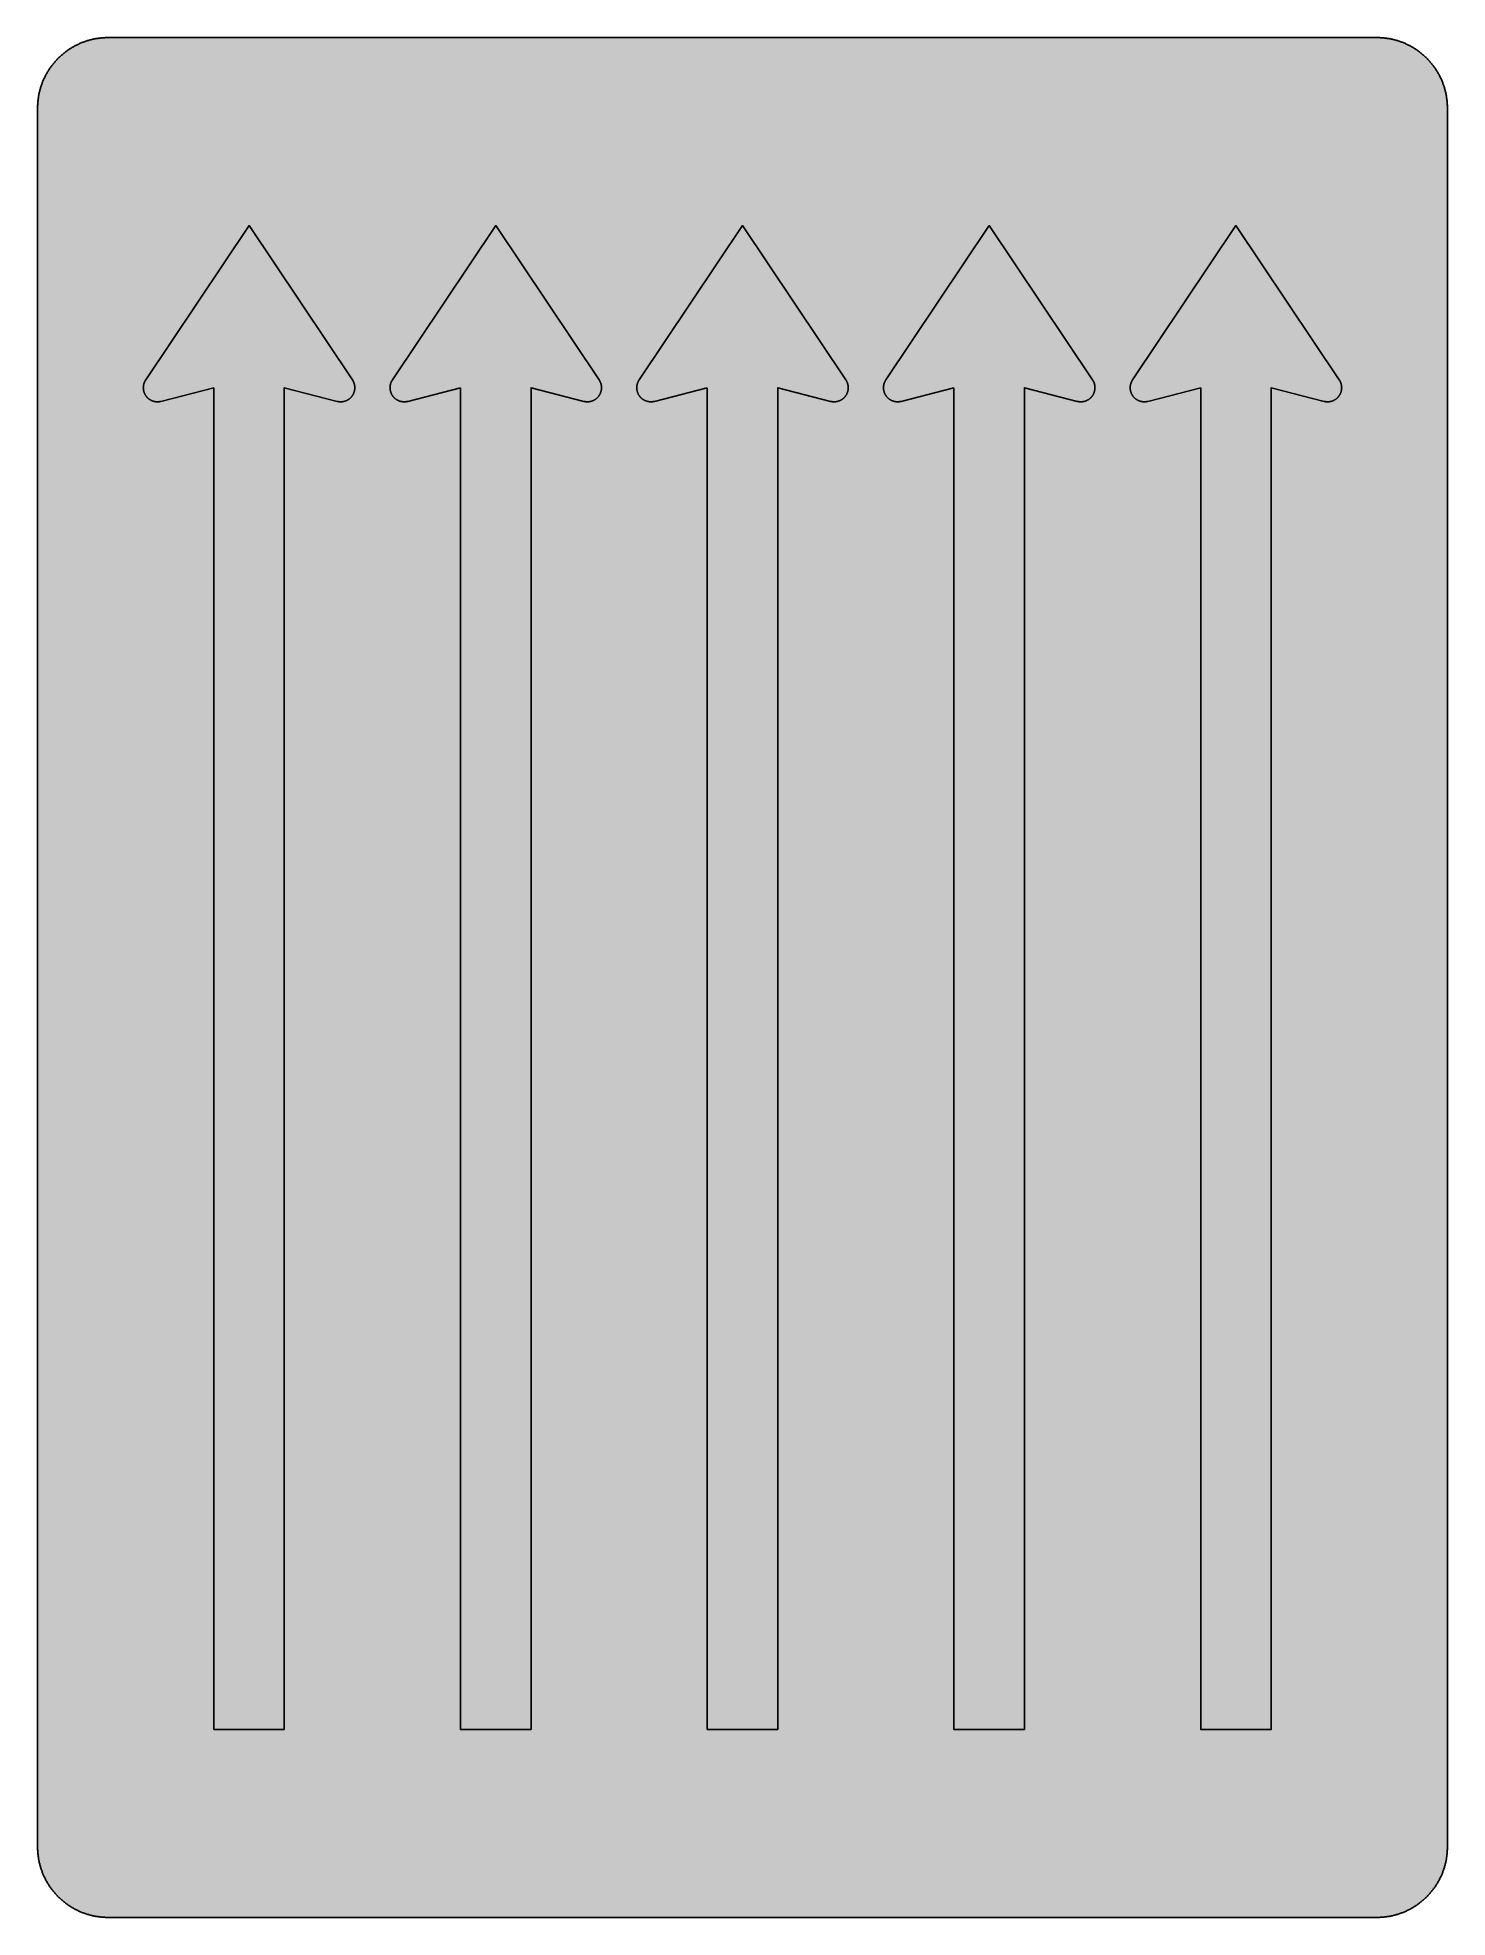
# Model space of a CAD drawing. Header units: millimetres. Extents: x 0 to 423, y 0 to 564.
import ezdxf

# ---------------------------------------------------------------- set-up
doc = ezdxf.new("R2010")
doc.units = ezdxf.units.MM

msp = doc.modelspace()

# ---------------------------------------------------------------- hatches: boundary and pattern name
for color, points in [(254, [(21.2189, 0.0537), (20.955, 0.0533), (20.6934, 0.0584), (20.4292, 0.066), (20.1676, 0.0787), (19.906, 0.094), (19.6469, 0.1118), (19.3853, 0.1321), (19.1262, 0.1549), (18.8671, 0.1829), (18.608, 0.2134), (18.349, 0.2464), (18.0924, 0.2845), (17.8359, 0.3251), (17.5793, 0.3683), (17.3253, 0.414), (17.0688, 0.4623), (16.8148, 0.5156), (16.5633, 0.5715), (16.3093, 0.6299), (16.0579, 0.6909), (15.809, 0.7544), (15.56, 0.823), (15.3111, 0.8941), (15.0622, 0.9677), (14.8158, 1.0439), (14.5694, 1.1227), (14.3256, 1.2065), (14.0818, 1.2903), (13.8379, 1.3792), (13.5966, 1.4707), (13.3579, 1.5672), (13.1191, 1.6637), (12.8803, 1.7628), (12.6441, 1.8669), (12.4079, 1.9736), (12.1742, 2.0803), (11.9405, 2.192), (11.7094, 2.3089), (11.4808, 2.4257), (11.2522, 2.5451), (11.0236, 2.6695), (10.7975, 2.794), (10.574, 2.9235), (10.3505, 3.0556), (10.1295, 3.1877), (9.9111, 3.3249), (9.6926, 3.4646), (9.4742, 3.6068), (9.2608, 3.7541), (9.0475, 3.9014), (8.8341, 4.0513), (8.6258, 4.2037), (8.4176, 4.3612), (8.2118, 4.5187), (8.0061, 4.6812), (7.8029, 4.8438), (7.6022, 5.0114), (7.4041, 5.1816), (7.206, 5.3518), (7.0129, 5.527), (6.8174, 5.7048), (6.6269, 5.8826), (6.4389, 6.0655), (6.2509, 6.2509), (6.0655, 6.4389), (5.8852, 6.6269), (5.7048, 6.8174), (5.527, 7.0104), (5.3518, 7.206), (5.1816, 7.4041), (5.0114, 7.6022), (4.8463, 7.8029), (4.6812, 8.0061), (4.5187, 8.2118), (4.3612, 8.4176), (4.2062, 8.6258), (4.0513, 8.8341), (3.9014, 9.0475), (3.7541, 9.2608), (3.6068, 9.4742), (3.4646, 9.6926), (3.3249, 9.9085), (3.1877, 10.1295), (3.0556, 10.3505), (2.9235, 10.574), (2.794, 10.7975), (2.6695, 11.0236), (2.5451, 11.2522), (2.4257, 11.4808), (2.3063, 11.7094), (2.192, 11.9405), (2.0803, 12.1742), (1.971, 12.4079), (1.8669, 12.6441), (1.7628, 12.8803), (1.6637, 13.1191), (1.5646, 13.3579), (1.4707, 13.5966), (1.3792, 13.8379), (1.2903, 14.0818), (1.2065, 14.3256), (1.1227, 14.5694), (1.0439, 14.8158), (0.9652, 15.0622), (0.8915, 15.3111), (0.823, 15.56), (0.7544, 15.809), (0.6883, 16.0604), (0.6274, 16.3119), (0.569, 16.5633), (0.5131, 16.8148), (0.4623, 17.0688), (0.4115, 17.3253), (0.3658, 17.5793), (0.3226, 17.8359), (0.2819, 18.0924), (0.2464, 18.3515), (0.2134, 18.608), (0.1829, 18.8671), (0.1549, 19.1262), (0.1295, 19.3878), (0.1092, 19.6469), (0.0914, 19.9085), (0.0762, 20.1701), (0.066, 20.4318), (0.0584, 20.6934), (0.0533, 20.955), (0.0508, 21.2192), (0.0522, 543.3314), (0.0533, 543.593), (0.0584, 543.8546), (0.066, 544.1188), (0.0762, 544.3804), (0.0914, 544.642), (0.1092, 544.9011), (0.1295, 545.1627), (0.1549, 545.4218), (0.1829, 545.6809), (0.2134, 545.94), (0.2464, 546.1991), (0.2819, 546.4556), (0.3226, 546.7121), (0.3658, 546.9687), (0.4115, 547.2227), (0.4623, 547.4792), (0.5131, 547.7332), (0.569, 547.9847), (0.6274, 548.2387), (0.6883, 548.4876), (0.7544, 548.7391), (0.823, 548.988), (0.8915, 549.2369), (0.9652, 549.4858), (1.0439, 549.7322), (1.1227, 549.9786), (1.2065, 550.2224), (1.2903, 550.4663), (1.3792, 550.7076), (1.4707, 550.9489), (1.5646, 551.1902), (1.6637, 551.4289), (1.7628, 551.6677), (1.8669, 551.9039), (1.971, 552.1401), (2.0803, 552.3738), (2.192, 552.6049), (2.3063, 552.8386), (2.4257, 553.0672), (2.5451, 553.2958), (2.6695, 553.5244), (2.794, 553.7505), (2.9235, 553.974), (3.0556, 554.1975), (3.1877, 554.4185), (3.3249, 554.6369), (3.4646, 554.8554), (3.6068, 555.0738), (3.7541, 555.2872), (3.9014, 555.5005), (4.0513, 555.7114), (4.2062, 555.9222), (4.3612, 556.1305), (4.5187, 556.3362), (4.6812, 556.5419), (4.8463, 556.7451), (5.0114, 556.9458), (5.1816, 557.1439), (5.3518, 557.342), (5.527, 557.5351), (5.7048, 557.7281), (5.8852, 557.9212), (6.0655, 558.1091), (6.2509, 558.2971), (6.4389, 558.4825), (6.6269, 558.6628), (6.8174, 558.8432), (7.0129, 559.021), (7.206, 559.1937), (7.4041, 559.3664), (7.6022, 559.5366), (7.8029, 559.7017), (8.0061, 559.8668), (8.2118, 560.0268), (8.4176, 560.1868), (8.6258, 560.3418), (8.8341, 560.4967), (9.0475, 560.6466), (9.2608, 560.7939), (9.4742, 560.9387), (9.6926, 561.0835), (9.9111, 561.2232), (10.1295, 561.3603), (10.3505, 561.4924), (10.574, 561.6245), (10.7975, 561.754), (11.0236, 561.8785), (11.2522, 562.0029), (11.4808, 562.1223), (11.7094, 562.2392), (11.9405, 562.356), (12.1742, 562.4678), (12.4079, 562.5744), (12.6441, 562.6811), (12.8803, 562.7853), (13.1191, 562.8843), (13.3579, 562.9834), (13.5966, 563.0774), (13.8379, 563.1688), (14.0818, 563.2577), (14.3256, 563.3415), (14.5694, 563.4253), (14.8158, 563.5041), (15.0622, 563.5803), (15.3111, 563.6539), (15.56, 563.7251), (15.809, 563.7936), (16.0579, 563.8571), (16.3093, 563.9206), (16.5633, 563.9791), (16.8148, 564.0349), (17.0688, 564.0857), (17.3253, 564.1365), (17.5793, 564.1823), (17.8359, 564.2254), (18.0924, 564.2635), (18.349, 564.3016), (18.608, 564.3347), (18.8671, 564.3651), (19.1262, 564.3931), (19.3853, 564.4185), (19.6469, 564.4388), (19.906, 564.4566), (20.1676, 564.4718), (20.4292, 564.482), (20.6934, 564.4896), (20.955, 564.4947), (21.2166, 564.4972), (402.2189, 564.4981), (402.4808, 564.4947), (402.7424, 564.4896), (403.0066, 564.482), (403.2682, 564.4718), (403.5298, 564.4566), (403.7889, 564.4388), (404.0505, 564.4185), (404.3096, 564.3931), (404.5687, 564.3651), (404.8277, 564.3347), (405.0868, 564.3016), (405.3434, 564.2635), (405.5999, 564.2254), (405.8564, 564.1823), (406.113, 564.1365), (406.367, 564.0857), (406.621, 564.0349), (406.875, 563.9791), (407.1264, 563.9206), (407.3779, 563.8571), (407.6268, 563.7936), (407.8783, 563.7251), (408.1272, 563.6539), (408.3736, 563.5803), (408.62, 563.5041), (408.8663, 563.4253), (409.1102, 563.3415), (409.354, 563.2577), (409.5979, 563.1688), (409.8392, 563.0774), (410.0805, 562.9834), (410.3192, 562.8843), (410.5554, 562.7853), (410.7942, 562.6811), (411.0279, 562.5744), (411.2616, 562.4678), (411.4952, 562.356), (411.7264, 562.2392), (411.9575, 562.1223), (412.1861, 562.0029), (412.4122, 561.8785), (412.6382, 561.754), (412.8643, 561.6245), (413.0853, 561.4924), (413.3063, 561.3603), (413.5272, 561.2232), (413.7457, 561.0835), (413.9616, 560.9387), (414.1775, 560.7939), (414.3908, 560.6466), (414.6017, 560.4967), (414.8125, 560.3418), (415.0208, 560.1868), (415.2265, 560.0268), (415.4297, 559.8668), (415.6329, 559.7017), (415.8336, 559.5366), (416.0342, 559.3664), (416.2298, 559.1937), (416.4254, 559.021), (416.6184, 558.8432), (416.8089, 558.6628), (416.9994, 558.4825), (417.1848, 558.2971), (417.3703, 558.1091), (417.5531, 557.9212), (417.7335, 557.7281), (417.9087, 557.5351), (418.084, 557.342), (418.2567, 557.1439), (418.4244, 556.9458), (418.592, 556.7451), (418.7546, 556.5419), (418.9171, 556.3362), (419.0746, 556.1305), (419.2321, 555.9222), (419.3845, 555.7114), (419.5369, 555.5005), (419.6842, 555.2872), (419.829, 555.0738), (419.9712, 554.8554), (420.1109, 554.6369), (420.2481, 554.4185), (420.3827, 554.1975), (420.5148, 553.974), (420.6418, 553.7505), (420.7688, 553.5244), (420.8907, 553.2958), (421.0126, 553.0672), (421.1295, 552.8386), (421.2438, 552.6049), (421.3555, 552.3738), (421.4647, 552.1401), (421.5689, 551.9039), (421.673, 551.6677), (421.7746, 551.4289), (421.8711, 551.1902), (421.9651, 550.9489), (422.0566, 550.7076), (422.1455, 550.4663), (422.2318, 550.2224), (422.3131, 549.9786), (422.3918, 549.7322), (422.4706, 549.4858), (422.5442, 549.2369), (422.6128, 548.988), (422.6814, 548.7391), (422.7449, 548.4876), (422.8084, 548.2387), (422.8668, 547.9847), (422.9227, 547.7332), (422.9735, 547.4792), (423.0243, 547.2227), (423.07, 546.9687), (423.1132, 546.7121), (423.1513, 546.4556), (423.1894, 546.1991), (423.2224, 545.94), (423.2529, 545.6809), (423.2808, 545.4218), (423.3037, 545.1627), (423.3266, 544.9011), (423.3443, 544.642), (423.357, 544.3804), (423.3697, 544.1188), (423.3774, 543.8546), (423.3824, 543.593), (423.385, 543.3314), (423.3855, 21.2203), (423.3824, 20.955), (423.3774, 20.6934), (423.3697, 20.4318), (423.357, 20.1701), (423.3443, 19.9085), (423.3266, 19.6469), (423.3037, 19.3878), (423.2808, 19.1262), (423.2529, 18.8671), (423.2224, 18.608), (423.1894, 18.3515), (423.1513, 18.0924), (423.1132, 17.8359), (423.07, 17.5793), (423.0243, 17.3253), (422.9735, 17.0688), (422.9227, 16.8148), (422.8668, 16.5633), (422.8084, 16.3119), (422.7449, 16.0604), (422.6814, 15.809), (422.6128, 15.56), (422.5442, 15.3111), (422.4706, 15.0622), (422.3918, 14.8158), (422.3131, 14.5694), (422.2318, 14.3256), (422.1455, 14.0818), (422.0566, 13.8379), (421.9651, 13.5966), (421.8711, 13.3579), (421.7746, 13.1191), (421.673, 12.8803), (421.5689, 12.6441), (421.4647, 12.4079), (421.3555, 12.1742), (421.2438, 11.9405), (421.1295, 11.7094), (421.0126, 11.4808), (420.8907, 11.2522), (420.7688, 11.0236), (420.6418, 10.7975), (420.5148, 10.574), (420.3827, 10.3505), (420.2481, 10.1295), (420.1109, 9.9085), (419.9712, 9.6926), (419.829, 9.4742), (419.6842, 9.2608), (419.5369, 9.0475), (419.3845, 8.8341), (419.2321, 8.6258), (419.0746, 8.4176), (418.9171, 8.2118), (418.7546, 8.0061), (418.592, 7.8029), (418.4244, 7.6022), (418.2567, 7.4041), (418.084, 7.206), (417.9087, 7.0104), (417.7335, 6.8174), (417.5531, 6.6269), (417.3703, 6.4389), (417.1848, 6.2509), (416.9994, 6.0655), (416.8089, 5.8826), (416.6184, 5.7048), (416.4254, 5.527), (416.2298, 5.3518), (416.0342, 5.1816), (415.8336, 5.0114), (415.6329, 4.8438), (415.4297, 4.6812), (415.2265, 4.5187), (415.0208, 4.3612), (414.8125, 4.2037), (414.6017, 4.0513), (414.3908, 3.9014), (414.1775, 3.7541), (413.9616, 3.6068), (413.7457, 3.4646), (413.5272, 3.3249), (413.3063, 3.1877), (413.0853, 3.0556), (412.8643, 2.9235), (412.6382, 2.794), (412.4122, 2.6695), (412.1861, 2.5451), (411.9575, 2.4257), (411.7264, 2.3089), (411.4952, 2.192), (411.2616, 2.0803), (411.0279, 1.9736), (410.7942, 1.8669), (410.5554, 1.7628), (410.3192, 1.6637), (410.0805, 1.5672), (409.8392, 1.4707), (409.5979, 1.3792), (409.354, 1.2903), (409.1102, 1.2065), (408.8663, 1.1227), (408.62, 1.0439), (408.3736, 0.9677), (408.1272, 0.8941), (407.8783, 0.823), (407.6268, 0.7544), (407.3779, 0.6909), (407.1264, 0.6299), (406.875, 0.5715), (406.621, 0.5156), (406.367, 0.4623), (406.113, 0.414), (405.8564, 0.3683), (405.5999, 0.3251), (405.3434, 0.2845), (405.0868, 0.2464), (404.8277, 0.2134), (404.5687, 0.1829), (404.3096, 0.1549), (404.0505, 0.1321), (403.7889, 0.1118), (403.5298, 0.094), (403.2682, 0.0787), (403.0066, 0.066), (402.7424, 0.0584), (402.4808, 0.0533), (402.2166, 0.0533)]), (59, [(52.9689, 459.3703), (37.0939, 455.2703), (37.0764, 455.2645), (37.0611, 455.262), (37.0434, 455.2569), (37.0281, 455.2518), (37.0129, 455.2493), (36.9951, 455.2442), (36.9799, 455.2417), (36.9621, 455.2366), (36.9468, 455.234), (36.9316, 455.2315), (36.9138, 455.2264), (36.8986, 455.2239), (36.8808, 455.2213), (36.8656, 455.2163), (36.8478, 455.2137), (36.8325, 455.2112), (36.8148, 455.2086), (36.7995, 455.2036), (36.7843, 455.201), (36.7665, 455.1985), (36.7513, 455.1959), (36.7335, 455.1934), (36.7182, 455.1909), (36.7005, 455.1883), (36.6852, 455.1858), (36.6674, 455.1832), (36.6522, 455.1807), (36.6344, 455.1782), (36.6192, 455.1756), (36.6014, 455.1731), (36.5862, 455.1705), (36.5684, 455.168), (36.5531, 455.168), (36.5354, 455.1655), (36.5201, 455.1629), (36.5023, 455.1604), (36.4846, 455.1604), (36.4693, 455.1578), (36.4515, 455.1553), (36.4363, 455.1553), (36.4185, 455.1528), (36.4033, 455.1502), (36.3855, 455.1502), (36.3703, 455.1477), (36.3525, 455.1477), (36.3347, 455.1451), (36.3195, 455.1451), (36.3017, 455.1451), (36.2864, 455.1426), (36.2687, 455.1426), (36.2534, 455.1401), (36.2356, 455.1401), (36.2179, 455.1401), (36.2026, 455.1401), (36.1848, 455.1375), (36.1696, 455.1375), (36.1518, 455.1375), (36.134, 455.1375), (36.1188, 455.1375), (36.101, 455.135), (36.0858, 455.135), (36.068, 455.135), (36.0502, 455.135), (36.035, 455.135), (35.9258, 455.1375), (35.8165, 455.1401), (35.7099, 455.1477), (35.6006, 455.1578), (35.4965, 455.1705), (35.3898, 455.1832), (35.2857, 455.201), (35.1815, 455.2213), (35.0774, 455.2442), (34.9758, 455.2696), (34.8767, 455.295), (34.7751, 455.3255), (34.6761, 455.3585), (34.5796, 455.3915), (34.483, 455.4296), (34.3865, 455.4677), (34.2925, 455.5084), (34.1986, 455.5541), (34.1071, 455.5998), (34.0157, 455.6455), (33.9268, 455.6963), (33.8404, 455.7497), (33.7541, 455.803), (33.6677, 455.8589), (33.5839, 455.9173), (33.5026, 455.9757), (33.4213, 456.0392), (33.3426, 456.1027), (33.2638, 456.1688), (33.1876, 456.2348), (33.114, 456.3034), (33.0403, 456.3745), (32.9692, 456.4482), (32.9006, 456.5218), (32.8346, 456.598), (32.7685, 456.6768), (32.705, 456.7555), (32.6415, 456.8368), (32.5831, 456.9181), (32.5247, 457.0019), (32.4688, 457.0882), (32.4129, 457.1746), (32.3621, 457.261), (32.3113, 457.3499), (32.2631, 457.4413), (32.2174, 457.5327), (32.1742, 457.6267), (32.1335, 457.7207), (32.0954, 457.8172), (32.0573, 457.9137), (32.0243, 458.0103), (31.9913, 458.1093), (31.9608, 458.2109), (31.9354, 458.31), (31.91, 458.4116), (31.8872, 458.5157), (31.8668, 458.6199), (31.8491, 458.724), (31.8338, 458.8307), (31.8237, 458.9374), (31.8135, 459.044), (31.8059, 459.1507), (31.8033, 459.2599), (31.8008, 459.3692), (31.8008, 459.4073), (31.8008, 459.4479), (31.8033, 459.486), (31.8033, 459.5266), (31.8059, 459.5647), (31.8084, 459.6054), (31.811, 459.6435), (31.8135, 459.6816), (31.816, 459.7222), (31.8186, 459.7603), (31.8237, 459.7984), (31.8262, 459.8365), (31.8313, 459.8772), (31.8364, 459.9153), (31.8414, 459.9534), (31.8465, 459.9915), (31.8541, 460.0321), (31.8592, 460.0702), (31.8668, 460.1083), (31.8719, 460.1464), (31.8795, 460.1845), (31.8872, 460.2226), (31.8973, 460.2607), (31.9049, 460.2988), (31.9126, 460.3369), (31.9227, 460.375), (31.9329, 460.4131), (31.9405, 460.4487), (31.9507, 460.4868), (31.9634, 460.5249), (31.9735, 460.563), (31.9837, 460.5985), (31.9964, 460.6366), (32.0065, 460.6722), (32.0192, 460.7103), (32.0319, 460.7484), (32.0446, 460.7839), (32.0573, 460.8195), (32.0726, 460.8576), (32.0853, 460.8932), (32.1005, 460.9287), (32.1132, 460.9668), (32.1285, 461.0024), (32.1437, 461.0379), (32.1589, 461.0735), (32.1767, 461.1091), (32.192, 461.1446), (32.2097, 461.1802), (32.225, 461.2157), (32.2428, 461.2488), (32.2605, 461.2843), (32.2783, 461.3199), (32.2961, 461.3529), (32.3139, 461.3885), (32.3342, 461.424), (32.352, 461.457), (32.3723, 461.4901), (32.3926, 461.5256), (32.4129, 461.5586), (32.4333, 461.5917), (32.4536, 461.6247), (32.4739, 461.6577), (32.4968, 461.6907), (32.5171, 461.7237), (63.5522, 508.0536), (94.5871, 461.7251), (94.6074, 461.6907), (94.6302, 461.6577), (94.6506, 461.6247), (94.6709, 461.5917), (94.6912, 461.5586), (94.7115, 461.5256), (94.7318, 461.4901), (94.7496, 461.457), (94.7699, 461.424), (94.7877, 461.3885), (94.808, 461.3529), (94.8258, 461.3199), (94.8436, 461.2843), (94.8614, 461.2488), (94.8766, 461.2157), (94.8944, 461.1802), (94.9122, 461.1446), (94.9274, 461.1091), (94.9427, 461.0735), (94.9579, 461.0379), (94.9731, 461.0024), (94.9884, 460.9668), (95.0036, 460.9287), (95.0163, 460.8932), (95.0316, 460.8576), (95.0443, 460.8195), (95.057, 460.7839), (95.0697, 460.7484), (95.0824, 460.7103), (95.0951, 460.6722), (95.1078, 460.6366), (95.1179, 460.5985), (95.1306, 460.563), (95.1408, 460.5249), (95.1509, 460.4868), (95.1611, 460.4487), (95.1713, 460.4131), (95.1789, 460.375), (95.189, 460.3369), (95.1967, 460.2988), (95.2068, 460.2607), (95.2144, 460.2226), (95.2221, 460.1845), (95.2297, 460.1464), (95.2373, 460.1083), (95.2424, 460.0702), (95.25, 460.0321), (95.2551, 459.9915), (95.2602, 459.9534), (95.2652, 459.9153), (95.2703, 459.8772), (95.2754, 459.8365), (95.2779, 459.7984), (95.283, 459.7603), (95.2856, 459.7222), (95.2906, 459.6816), (95.2932, 459.6435), (95.2932, 459.6054), (95.2957, 459.5647), (95.2983, 459.5266), (95.2983, 459.486), (95.3008, 459.4479), (95.3008, 459.4073), (95.3008, 459.3692), (95.3008, 459.2599), (95.2957, 459.1507), (95.2881, 459.044), (95.2779, 458.9374), (95.2678, 458.8307), (95.2525, 458.724), (95.2348, 458.6199), (95.2144, 458.5157), (95.1916, 458.4116), (95.1687, 458.31), (95.1408, 458.2109), (95.1103, 458.1093), (95.0798, 458.0103), (95.0443, 457.9137), (95.0062, 457.8172), (94.9681, 457.7207), (94.9274, 457.6267), (94.8842, 457.5327), (94.8385, 457.4413), (94.7903, 457.3499), (94.7395, 457.261), (94.6887, 457.1746), (94.6353, 457.0882), (94.5769, 457.0019), (94.521, 456.9181), (94.4601, 456.8368), (94.3991, 456.7555), (94.3356, 456.6768), (94.2696, 456.598), (94.201, 456.5218), (94.1324, 456.4482), (94.0613, 456.3745), (93.9876, 456.3034), (93.914, 456.2348), (93.8378, 456.1688), (93.7616, 456.1027), (93.6803, 456.0392), (93.6015, 455.9757), (93.5177, 455.9173), (93.4339, 455.8589), (93.3501, 455.803), (93.2637, 455.7497), (93.1748, 455.6963), (93.0859, 455.6455), (92.9945, 455.5998), (92.903, 455.5541), (92.8091, 455.5084), (92.7151, 455.4677), (92.6211, 455.4296), (92.5246, 455.3915), (92.4255, 455.3585), (92.3265, 455.3255), (92.2274, 455.295), (92.1258, 455.2696), (92.0242, 455.2442), (91.9201, 455.2213), (91.8159, 455.201), (91.7118, 455.1832), (91.6076, 455.1705), (91.501, 455.1578), (91.3943, 455.1477), (91.2851, 455.1401), (91.1758, 455.1375), (91.0666, 455.135), (91.0514, 455.135), (91.0336, 455.135), (91.0184, 455.135), (91.0006, 455.135), (90.9828, 455.1375), (90.9676, 455.1375), (90.9498, 455.1375), (90.9345, 455.1375), (90.9168, 455.1375), (90.9015, 455.1401), (90.8837, 455.1401), (90.866, 455.1401), (90.8507, 455.1401), (90.8329, 455.1426), (90.8177, 455.1426), (90.7999, 455.1451), (90.7847, 455.1451), (90.7669, 455.1451), (90.7517, 455.1477), (90.7339, 455.1477), (90.7161, 455.1502), (90.7009, 455.1502), (90.6831, 455.1528), (90.6678, 455.1553), (90.6501, 455.1553), (90.6348, 455.1578), (90.617, 455.1604), (90.6018, 455.1604), (90.584, 455.1629), (90.5688, 455.1655), (90.551, 455.168), (90.5332, 455.168), (90.518, 455.1705), (90.5002, 455.1731), (90.485, 455.1756), (90.4672, 455.1782), (90.4519, 455.1807), (90.4342, 455.1832), (90.4189, 455.1858), (90.4011, 455.1883), (90.3859, 455.1909), (90.3681, 455.1934), (90.3529, 455.1959), (90.3351, 455.1985), (90.3199, 455.201), (90.3021, 455.2036), (90.2868, 455.2086), (90.2716, 455.2112), (90.2538, 455.2137), (90.2386, 455.2163), (90.2208, 455.2213), (90.2056, 455.2239), (90.1878, 455.2264), (90.1725, 455.2315), (90.1548, 455.234), (90.1395, 455.2366), (90.1243, 455.2417), (90.1065, 455.2442), (90.0913, 455.2493), (90.0735, 455.2518), (90.0582, 455.2569), (90.043, 455.262), (90.0252, 455.2645), (90.01, 455.2696), (74.1355, 459.3703), (74.1355, 56.4981), (52.9689, 56.4981)]), (59, [(127.0522, 459.3703), (111.1772, 455.2703), (111.1606, 455.2645), (111.1428, 455.262), (111.1275, 455.2569), (111.1123, 455.2518), (111.0945, 455.2493), (111.0793, 455.2442), (111.0615, 455.2417), (111.0463, 455.2366), (111.031, 455.234), (111.0132, 455.2315), (110.998, 455.2264), (110.9802, 455.2239), (110.965, 455.2213), (110.9472, 455.2163), (110.932, 455.2137), (110.9167, 455.2112), (110.8989, 455.2086), (110.8837, 455.2036), (110.8659, 455.201), (110.8507, 455.1985), (110.8329, 455.1959), (110.8177, 455.1934), (110.7999, 455.1909), (110.7846, 455.1883), (110.7669, 455.1858), (110.7516, 455.1832), (110.7338, 455.1807), (110.7186, 455.1782), (110.7008, 455.1756), (110.6856, 455.1731), (110.6678, 455.1705), (110.6526, 455.168), (110.6348, 455.168), (110.6195, 455.1655), (110.6018, 455.1629), (110.5865, 455.1604), (110.5687, 455.1604), (110.5535, 455.1578), (110.5357, 455.1553), (110.5179, 455.1553), (110.5027, 455.1528), (110.4849, 455.1502), (110.4697, 455.1502), (110.4519, 455.1477), (110.4367, 455.1477), (110.4189, 455.1451), (110.4036, 455.1451), (110.3859, 455.1451), (110.3681, 455.1426), (110.3528, 455.1426), (110.3351, 455.1401), (110.3198, 455.1401), (110.302, 455.1401), (110.2843, 455.1401), (110.269, 455.1375), (110.2512, 455.1375), (110.236, 455.1375), (110.2182, 455.1375), (110.2004, 455.1375), (110.1852, 455.135), (110.1674, 455.135), (110.1522, 455.135), (110.1344, 455.135), (110.1166, 455.135), (110.0074, 455.1375), (109.9007, 455.1401), (109.7915, 455.1477), (109.6848, 455.1578), (109.5781, 455.1705), (109.474, 455.1832), (109.3673, 455.201), (109.2657, 455.2213), (109.1616, 455.2442), (109.06, 455.2696), (108.9584, 455.295), (108.8593, 455.3255), (108.7603, 455.3585), (108.6612, 455.3915), (108.5647, 455.4296), (108.4707, 455.4677), (108.3767, 455.5084), (108.2827, 455.5541), (108.1913, 455.5998), (108.0999, 455.6455), (108.011, 455.6963), (107.9221, 455.7497), (107.8357, 455.803), (107.7519, 455.8589), (107.6681, 455.9173), (107.5842, 455.9757), (107.5055, 456.0392), (107.4242, 456.1027), (107.348, 456.1688), (107.2718, 456.2348), (107.1982, 456.3034), (107.1245, 456.3745), (107.0534, 456.4482), (106.9848, 456.5218), (106.9162, 456.598), (106.8502, 456.6768), (106.7867, 456.7555), (106.7257, 456.8368), (106.6648, 456.9181), (106.6063, 457.0019), (106.5505, 457.0882), (106.4971, 457.1746), (106.4463, 457.261), (106.3955, 457.3499), (106.3473, 457.4413), (106.3015, 457.5327), (106.2584, 457.6267), (106.2177, 457.7207), (106.1771, 457.8172), (106.1415, 457.9137), (106.106, 458.0103), (106.0755, 458.1093), (106.045, 458.2109), (106.0171, 458.31), (105.9917, 458.4116), (105.9713, 458.5157), (105.951, 458.6199), (105.9332, 458.724), (105.918, 458.8307), (105.9053, 458.9374), (105.8977, 459.044), (105.8901, 459.1507), (105.885, 459.2599), (105.885, 459.3692), (105.885, 459.4073), (105.885, 459.4479), (105.885, 459.486), (105.8875, 459.5266), (105.8901, 459.5647), (105.8901, 459.6054), (105.8926, 459.6435), (105.8951, 459.6816), (105.9002, 459.7222), (105.9028, 459.7603), (105.9053, 459.7984), (105.9104, 459.8365), (105.9155, 459.8772), (105.9205, 459.9153), (105.9256, 459.9534), (105.9307, 459.9915), (105.9358, 460.0321), (105.9434, 460.0702), (105.9485, 460.1083), (105.9561, 460.1464), (105.9637, 460.1845), (105.9713, 460.2226), (105.979, 460.2607), (105.9866, 460.2988), (105.9967, 460.3369), (106.0069, 460.375), (106.0145, 460.4131), (106.0247, 460.4487), (106.0348, 460.4868), (106.045, 460.5249), (106.0552, 460.563), (106.0679, 460.5985), (106.078, 460.6366), (106.0907, 460.6722), (106.1034, 460.7103), (106.1161, 460.7484), (106.1288, 460.7839), (106.1415, 460.8195), (106.1542, 460.8576), (106.1695, 460.8932), (106.1822, 460.9287), (106.1974, 460.9668), (106.2126, 461.0024), (106.2279, 461.0379), (106.2431, 461.0735), (106.2584, 461.1091), (106.2761, 461.1446), (106.2914, 461.1802), (106.3092, 461.2157), (106.3269, 461.2488), (106.3447, 461.2843), (106.3625, 461.3199), (106.3803, 461.3529), (106.3981, 461.3885), (106.4158, 461.424), (106.4362, 461.457), (106.4565, 461.4901), (106.4743, 461.5256), (106.4946, 461.5586), (106.5149, 461.5917), (106.5378, 461.6247), (106.5581, 461.6577), (106.5784, 461.6907), (106.6013, 461.7237), (137.6355, 508.0536), (168.6705, 461.7251), (168.6916, 461.6907), (168.7119, 461.6577), (168.7322, 461.6247), (168.7551, 461.5917), (168.7754, 461.5586), (168.7957, 461.5256), (168.8135, 461.4901), (168.8338, 461.457), (168.8541, 461.424), (168.8719, 461.3885), (168.8897, 461.3529), (168.9075, 461.3199), (168.9252, 461.2843), (168.943, 461.2488), (168.9608, 461.2157), (168.9786, 461.1802), (168.9938, 461.1446), (169.0116, 461.1091), (169.0268, 461.0735), (169.0421, 461.0379), (169.0573, 461.0024), (169.0726, 460.9668), (169.0878, 460.9287), (169.1005, 460.8932), (169.1157, 460.8576), (169.1284, 460.8195), (169.1411, 460.7839), (169.1538, 460.7484), (169.1665, 460.7103), (169.1792, 460.6722), (169.1894, 460.6366), (169.2021, 460.5985), (169.2123, 460.563), (169.225, 460.5249), (169.2351, 460.4868), (169.2453, 460.4487), (169.2529, 460.4131), (169.2631, 460.375), (169.2732, 460.3369), (169.2808, 460.2988), (169.2885, 460.2607), (169.2986, 460.2226), (169.3062, 460.1845), (169.3113, 460.1464), (169.3189, 460.1083), (169.3266, 460.0702), (169.3316, 460.0321), (169.3393, 459.9915), (169.3443, 459.9534), (169.3494, 459.9153), (169.3545, 459.8772), (169.3596, 459.8365), (169.3621, 459.7984), (169.3672, 459.7603), (169.3697, 459.7222), (169.3723, 459.6816), (169.3748, 459.6435), (169.3774, 459.6054), (169.3799, 459.5647), (169.3824, 459.5266), (169.3824, 459.486), (169.3824, 459.4479), (169.385, 459.4073), (169.385, 459.3692), (169.3824, 459.2599), (169.3799, 459.1507), (169.3723, 459.044), (169.3621, 458.9374), (169.3494, 458.8307), (169.3367, 458.724), (169.3189, 458.6199), (169.2986, 458.5157), (169.2758, 458.4116), (169.2504, 458.31), (169.225, 458.2109), (169.1945, 458.1093), (169.1615, 458.0103), (169.1284, 457.9137), (169.0903, 457.8172), (169.0522, 457.7207), (169.0116, 457.6267), (168.9659, 457.5327), (168.9202, 457.4413), (168.8744, 457.3499), (168.8236, 457.261), (168.7703, 457.1746), (168.717, 457.0882), (168.6611, 457.0019), (168.6027, 456.9181), (168.5442, 456.8368), (168.4807, 456.7555), (168.4172, 456.6768), (168.3512, 456.598), (168.2852, 456.5218), (168.2166, 456.4482), (168.1455, 456.3745), (168.0718, 456.3034), (167.9981, 456.2348), (167.9219, 456.1688), (167.8432, 456.1027), (167.7645, 456.0392), (167.6832, 455.9757), (167.6019, 455.9173), (167.5181, 455.8589), (167.4317, 455.803), (167.3454, 455.7497), (167.259, 455.6963), (167.1701, 455.6455), (167.0787, 455.5998), (166.9872, 455.5541), (166.8932, 455.5084), (166.7993, 455.4677), (166.7027, 455.4296), (166.6062, 455.3915), (166.5097, 455.3585), (166.4106, 455.3255), (166.309, 455.295), (166.21, 455.2696), (166.1084, 455.2442), (166.0042, 455.2213), (165.9001, 455.201), (165.796, 455.1832), (165.6893, 455.1705), (165.5851, 455.1578), (165.4759, 455.1477), (165.3692, 455.1401), (165.26, 455.1375), (165.1508, 455.135), (165.133, 455.135), (165.1178, 455.135), (165.1, 455.135), (165.0848, 455.135), (165.067, 455.1375), (165.0517, 455.1375), (165.034, 455.1375), (165.0162, 455.1375), (165.0009, 455.1375), (164.9832, 455.1401), (164.9679, 455.1401), (164.9501, 455.1401), (164.9349, 455.1401), (164.9171, 455.1426), (164.8993, 455.1426), (164.8841, 455.1451), (164.8663, 455.1451), (164.8511, 455.1451), (164.8333, 455.1477), (164.8181, 455.1477), (164.8003, 455.1502), (164.785, 455.1502), (164.7673, 455.1528), (164.7495, 455.1553), (164.7342, 455.1553), (164.7165, 455.1578), (164.7012, 455.1604), (164.6834, 455.1604), (164.6682, 455.1629), (164.6504, 455.1655), (164.6352, 455.168), (164.6174, 455.168), (164.6022, 455.1705), (164.5844, 455.1731), (164.5691, 455.1756), (164.5514, 455.1782), (164.5361, 455.1807), (164.5183, 455.1832), (164.5031, 455.1858), (164.4853, 455.1883), (164.4701, 455.1909), (164.4523, 455.1934), (164.4371, 455.1959), (164.4193, 455.1985), (164.404, 455.201), (164.3863, 455.2036), (164.371, 455.2086), (164.3532, 455.2112), (164.338, 455.2137), (164.3202, 455.2163), (164.305, 455.2213), (164.2872, 455.2239), (164.272, 455.2264), (164.2567, 455.2315), (164.2389, 455.234), (164.2237, 455.2366), (164.2059, 455.2417), (164.1907, 455.2442), (164.1729, 455.2493), (164.1577, 455.2518), (164.1424, 455.2569), (164.1246, 455.262), (164.1094, 455.2645), (164.0916, 455.2696), (148.2189, 459.3703), (148.2189, 56.4981), (127.0522, 56.4981)]), (59, [(201.1355, 459.3703), (185.2605, 455.2703), (185.2422, 455.2645), (185.227, 455.262), (185.2117, 455.2569), (185.1939, 455.2518), (185.1787, 455.2493), (185.1609, 455.2442), (185.1457, 455.2417), (185.1304, 455.2366), (185.1127, 455.234), (185.0974, 455.2315), (185.0796, 455.2264), (185.0644, 455.2239), (185.0492, 455.2213), (185.0314, 455.2163), (185.0161, 455.2137), (184.9984, 455.2112), (184.9831, 455.2086), (184.9653, 455.2036), (184.9501, 455.201), (184.9323, 455.1985), (184.9171, 455.1959), (184.8993, 455.1934), (184.8841, 455.1909), (184.8688, 455.1883), (184.851, 455.1858), (184.8358, 455.1832), (184.818, 455.1807), (184.8028, 455.1782), (184.785, 455.1756), (184.7698, 455.1731), (184.752, 455.1705), (184.7342, 455.168), (184.719, 455.168), (184.7012, 455.1655), (184.6859, 455.1629), (184.6682, 455.1604), (184.6529, 455.1604), (184.6351, 455.1578), (184.6199, 455.1553), (184.6021, 455.1553), (184.5869, 455.1528), (184.5691, 455.1502), (184.5513, 455.1502), (184.5361, 455.1477), (184.5183, 455.1477), (184.5031, 455.1451), (184.4853, 455.1451), (184.47, 455.1451), (184.4523, 455.1426), (184.4345, 455.1426), (184.4192, 455.1401), (184.4015, 455.1401), (184.3862, 455.1401), (184.3684, 455.1401), (184.3532, 455.1375), (184.3354, 455.1375), (184.3176, 455.1375), (184.3024, 455.1375), (184.2846, 455.1375), (184.2694, 455.135), (184.2516, 455.135), (184.2338, 455.135), (184.2186, 455.135), (184.2008, 455.135), (184.0916, 455.1375), (183.9824, 455.1401), (183.8757, 455.1477), (183.769, 455.1578), (183.6623, 455.1705), (183.5556, 455.1832), (183.4515, 455.201), (183.3474, 455.2213), (183.2458, 455.2442), (183.1442, 455.2696), (183.0426, 455.295), (182.9435, 455.3255), (182.8444, 455.3585), (182.7454, 455.3915), (182.6489, 455.4296), (182.5523, 455.4677), (182.4584, 455.5084), (182.3669, 455.5541), (182.2729, 455.5998), (182.184, 455.6455), (182.0951, 455.6963), (182.0062, 455.7497), (181.9199, 455.803), (181.8335, 455.8589), (181.7497, 455.9173), (181.6684, 455.9757), (181.5871, 456.0392), (181.5084, 456.1027), (181.4297, 456.1688), (181.356, 456.2348), (181.2798, 456.3034), (181.2087, 456.3745), (181.1376, 456.4482), (181.0664, 456.5218), (181.0004, 456.598), (180.9344, 456.6768), (180.8709, 456.7555), (180.8099, 456.8368), (180.7489, 456.9181), (180.6905, 457.0019), (180.6346, 457.0882), (180.5813, 457.1746), (180.528, 457.261), (180.4797, 457.3499), (180.4314, 457.4413), (180.3857, 457.5327), (180.3425, 457.6267), (180.2994, 457.7207), (180.2613, 457.8172), (180.2257, 457.9137), (180.1901, 458.0103), (180.1571, 458.1093), (180.1292, 458.2109), (180.1012, 458.31), (180.0758, 458.4116), (180.053, 458.5157), (180.0327, 458.6199), (180.0174, 458.724), (180.0022, 458.8307), (179.9895, 458.9374), (179.9793, 459.044), (179.9742, 459.1507), (179.9692, 459.2599), (179.9666, 459.3692), (179.9666, 459.4073), (179.9692, 459.4479), (179.9692, 459.486), (179.9717, 459.5266), (179.9717, 459.5647), (179.9742, 459.6054), (179.9768, 459.6435), (179.9793, 459.6816), (179.9819, 459.7222), (179.9869, 459.7603), (179.9895, 459.7984), (179.9946, 459.8365), (179.9971, 459.8772), (180.0022, 459.9153), (180.0073, 459.9534), (180.0149, 459.9915), (180.02, 460.0321), (180.025, 460.0702), (180.0327, 460.1083), (180.0403, 460.1464), (180.0479, 460.1845), (180.0555, 460.2226), (180.0631, 460.2607), (180.0708, 460.2988), (180.0809, 460.3369), (180.0885, 460.375), (180.0987, 460.4131), (180.1089, 460.4487), (180.119, 460.4868), (180.1292, 460.5249), (180.1393, 460.563), (180.1495, 460.5985), (180.1622, 460.6366), (180.1749, 460.6722), (180.1851, 460.7103), (180.1978, 460.7484), (180.2105, 460.7839), (180.2257, 460.8195), (180.2384, 460.8576), (180.2511, 460.8932), (180.2663, 460.9287), (180.2816, 460.9668), (180.2968, 461.0024), (180.3121, 461.0379), (180.3273, 461.0735), (180.3425, 461.1091), (180.3578, 461.1446), (180.3756, 461.1802), (180.3933, 461.2157), (180.4086, 461.2488), (180.4264, 461.2843), (180.4441, 461.3199), (180.4619, 461.3529), (180.4822, 461.3885), (180.5, 461.424), (180.5203, 461.457), (180.5381, 461.4901), (180.5584, 461.5256), (180.5788, 461.5586), (180.5991, 461.5917), (180.6194, 461.6247), (180.6423, 461.6577), (180.6626, 461.6907), (180.6854, 461.7237), (211.7189, 508.0536), (242.7538, 461.7251), (242.7732, 461.6907), (242.7961, 461.6577), (242.8164, 461.6247), (242.8367, 461.5917), (242.857, 461.5586), (242.8773, 461.5256), (242.8977, 461.4901), (242.918, 461.457), (242.9358, 461.424), (242.9561, 461.3885), (242.9739, 461.3529), (242.9916, 461.3199), (243.0094, 461.2843), (243.0272, 461.2488), (243.045, 461.2157), (243.0602, 461.1802), (243.078, 461.1446), (243.0932, 461.1091), (243.111, 461.0735), (243.1263, 461.0379), (243.1415, 461.0024), (243.1542, 460.9668), (243.1694, 460.9287), (243.1847, 460.8932), (243.1974, 460.8576), (243.2126, 460.8195), (243.2253, 460.7839), (243.238, 460.7484), (243.2507, 460.7103), (243.2609, 460.6722), (243.2736, 460.6366), (243.2863, 460.5985), (243.2964, 460.563), (243.3066, 460.5249), (243.3168, 460.4868), (243.3269, 460.4487), (243.3371, 460.4131), (243.3472, 460.375), (243.3549, 460.3369), (243.365, 460.2988), (243.3726, 460.2607), (243.3803, 460.2226), (243.3879, 460.1845), (243.3955, 460.1464), (243.4031, 460.1083), (243.4082, 460.0702), (243.4158, 460.0321), (243.4209, 459.9915), (243.426, 459.9534), (243.4311, 459.9153), (243.4361, 459.8772), (243.4412, 459.8365), (243.4463, 459.7984), (243.4488, 459.7603), (243.4539, 459.7222), (243.4565, 459.6816), (243.459, 459.6435), (243.4615, 459.6054), (243.4641, 459.5647), (243.4641, 459.5266), (243.4666, 459.486), (243.4666, 459.4479), (243.4666, 459.4073), (243.4666, 459.3692), (243.4666, 459.2599), (243.4615, 459.1507), (243.4565, 459.044), (243.4463, 458.9374), (243.4336, 458.8307), (243.4184, 458.724), (243.4006, 458.6199), (243.3828, 458.5157), (243.3599, 458.4116), (243.3345, 458.31), (243.3066, 458.2109), (243.2761, 458.1093), (243.2456, 458.0103), (243.2101, 457.9137), (243.1745, 457.8172), (243.1339, 457.7207), (243.0932, 457.6267), (243.0501, 457.5327), (243.0043, 457.4413), (242.9561, 457.3499), (242.9078, 457.261), (242.8545, 457.1746), (242.8011, 457.0882), (242.7453, 457.0019), (242.6868, 456.9181), (242.6259, 456.8368), (242.5649, 456.7555), (242.5014, 456.6768), (242.4354, 456.598), (242.3668, 456.5218), (242.2982, 456.4482), (242.2271, 456.3745), (242.156, 456.3034), (242.0798, 456.2348), (242.0061, 456.1688), (241.9274, 456.1027), (241.8486, 456.0392), (241.7674, 455.9757), (241.6861, 455.9173), (241.6023, 455.8589), (241.5159, 455.803), (241.4295, 455.7497), (241.3406, 455.6963), (241.2517, 455.6455), (241.1628, 455.5998), (241.0689, 455.5541), (240.9774, 455.5084), (240.8834, 455.4677), (240.7869, 455.4296), (240.6904, 455.3915), (240.5913, 455.3585), (240.4923, 455.3255), (240.3932, 455.295), (240.2916, 455.2696), (240.19, 455.2442), (240.0884, 455.2213), (239.9843, 455.201), (239.8801, 455.1832), (239.7735, 455.1705), (239.6668, 455.1578), (239.5601, 455.1477), (239.4534, 455.1401), (239.3442, 455.1375), (239.235, 455.135), (239.2172, 455.135), (239.202, 455.135), (239.1842, 455.135), (239.1664, 455.135), (239.1512, 455.1375), (239.1334, 455.1375), (239.1181, 455.1375), (239.1004, 455.1375), (239.0851, 455.1375), (239.0673, 455.1401), (239.0496, 455.1401), (239.0343, 455.1401), (239.0165, 455.1401), (239.0013, 455.1426), (238.9835, 455.1426), (238.9683, 455.1451), (238.9505, 455.1451), (238.9327, 455.1451), (238.9175, 455.1477), (238.8997, 455.1477), (238.8845, 455.1502), (238.8667, 455.1502), (238.8514, 455.1528), (238.8337, 455.1553), (238.8184, 455.1553), (238.8006, 455.1578), (238.7829, 455.1604), (238.7676, 455.1604), (238.7498, 455.1629), (238.7346, 455.1655), (238.7168, 455.168), (238.7016, 455.168), (238.6838, 455.1705), (238.6686, 455.1731), (238.6508, 455.1756), (238.6355, 455.1782), (238.6178, 455.1807), (238.6025, 455.1832), (238.5847, 455.1858), (238.5695, 455.1883), (238.5517, 455.1909), (238.5365, 455.1934), (238.5187, 455.1959), (238.5035, 455.1985), (238.4857, 455.201), (238.4704, 455.2036), (238.4527, 455.2086), (238.4374, 455.2112), (238.4196, 455.2137), (238.4044, 455.2163), (238.3892, 455.2213), (238.3714, 455.2239), (238.3561, 455.2264), (238.3384, 455.2315), (238.3231, 455.234), (238.3053, 455.2366), (238.2901, 455.2417), (238.2723, 455.2442), (238.2571, 455.2493), (238.2418, 455.2518), (238.2241, 455.2569), (238.2088, 455.262), (238.191, 455.2645), (238.1758, 455.2696), (222.3022, 459.3703), (222.3022, 56.4981), (201.1355, 56.4981)]), (59, [(275.2189, 459.3703), (259.3439, 455.2703), (259.3264, 455.2645), (259.3111, 455.262), (259.2934, 455.2569), (259.2781, 455.2518), (259.2629, 455.2493), (259.2451, 455.2442), (259.2299, 455.2417), (259.2121, 455.2366), (259.1968, 455.234), (259.1816, 455.2315), (259.1638, 455.2264), (259.1486, 455.2239), (259.1308, 455.2213), (259.1156, 455.2163), (259.0978, 455.2137), (259.0825, 455.2112), (259.0648, 455.2086), (259.0495, 455.2036), (259.0343, 455.201), (259.0165, 455.1985), (259.0013, 455.1959), (258.9835, 455.1934), (258.9682, 455.1909), (258.9505, 455.1883), (258.9352, 455.1858), (258.9174, 455.1832), (258.9022, 455.1807), (258.8844, 455.1782), (258.8692, 455.1756), (258.8514, 455.1731), (258.8362, 455.1705), (258.8184, 455.168), (258.8031, 455.168), (258.7854, 455.1655), (258.7701, 455.1629), (258.7523, 455.1604), (258.7346, 455.1604), (258.7193, 455.1578), (258.7015, 455.1553), (258.6863, 455.1553), (258.6685, 455.1528), (258.6533, 455.1502), (258.6355, 455.1502), (258.6203, 455.1477), (258.6025, 455.1477), (258.5847, 455.1451), (258.5695, 455.1451), (258.5517, 455.1451), (258.5364, 455.1426), (258.5187, 455.1426), (258.5034, 455.1401), (258.4856, 455.1401), (258.4679, 455.1401), (258.4526, 455.1401), (258.4348, 455.1375), (258.4196, 455.1375), (258.4018, 455.1375), (258.384, 455.1375), (258.3688, 455.1375), (258.351, 455.135), (258.3358, 455.135), (258.318, 455.135), (258.3002, 455.135), (258.285, 455.135), (258.1758, 455.1375), (258.0665, 455.1401), (257.9599, 455.1477), (257.8506, 455.1578), (257.7465, 455.1705), (257.6398, 455.1832), (257.5357, 455.201), (257.4315, 455.2213), (257.3274, 455.2442), (257.2258, 455.2696), (257.1267, 455.295), (257.0251, 455.3255), (256.9261, 455.3585), (256.8296, 455.3915), (256.733, 455.4296), (256.6365, 455.4677), (256.5425, 455.5084), (256.4486, 455.5541), (256.3571, 455.5998), (256.2657, 455.6455), (256.1768, 455.6963), (256.0904, 455.7497), (256.0041, 455.803), (255.9177, 455.8589), (255.8339, 455.9173), (255.7526, 455.9757), (255.6713, 456.0392), (255.5926, 456.1027), (255.5138, 456.1688), (255.4376, 456.2348), (255.364, 456.3034), (255.2903, 456.3745), (255.2192, 456.4482), (255.1506, 456.5218), (255.0846, 456.598), (255.0185, 456.6768), (254.955, 456.7555), (254.8915, 456.8368), (254.8331, 456.9181), (254.7747, 457.0019), (254.7188, 457.0882), (254.6629, 457.1746), (254.6121, 457.261), (254.5613, 457.3499), (254.5131, 457.4413), (254.4674, 457.5327), (254.4242, 457.6267), (254.3835, 457.7207), (254.3454, 457.8172), (254.3073, 457.9137), (254.2743, 458.0103), (254.2413, 458.1093), (254.2108, 458.2109), (254.1854, 458.31), (254.16, 458.4116), (254.1372, 458.5157), (254.1168, 458.6199), (254.0991, 458.724), (254.0838, 458.8307), (254.0737, 458.9374), (254.0635, 459.044), (254.0559, 459.1507), (254.0533, 459.2599), (254.0508, 459.3692), (254.0508, 459.4073), (254.0508, 459.4479), (254.0533, 459.486), (254.0533, 459.5266), (254.0559, 459.5647), (254.0584, 459.6054), (254.061, 459.6435), (254.0635, 459.6816), (254.066, 459.7222), (254.0686, 459.7603), (254.0737, 459.7984), (254.0762, 459.8365), (254.0813, 459.8772), (254.0864, 459.9153), (254.0914, 459.9534), (254.0965, 459.9915), (254.1041, 460.0321), (254.1092, 460.0702), (254.1168, 460.1083), (254.1219, 460.1464), (254.1295, 460.1845), (254.1372, 460.2226), (254.1473, 460.2607), (254.1549, 460.2988), (254.1626, 460.3369), (254.1727, 460.375), (254.1829, 460.4131), (254.1905, 460.4487), (254.2007, 460.4868), (254.2134, 460.5249), (254.2235, 460.563), (254.2337, 460.5985), (254.2464, 460.6366), (254.2565, 460.6722), (254.2692, 460.7103), (254.2819, 460.7484), (254.2946, 460.7839), (254.3073, 460.8195), (254.3226, 460.8576), (254.3353, 460.8932), (254.3505, 460.9287), (254.3632, 460.9668), (254.3785, 461.0024), (254.3937, 461.0379), (254.4089, 461.0735), (254.4267, 461.1091), (254.442, 461.1446), (254.4597, 461.1802), (254.475, 461.2157), (254.4928, 461.2488), (254.5105, 461.2843), (254.5283, 461.3199), (254.5461, 461.3529), (254.5639, 461.3885), (254.5842, 461.424), (254.602, 461.457), (254.6223, 461.4901), (254.6426, 461.5256), (254.6629, 461.5586), (254.6833, 461.5917), (254.7036, 461.6247), (254.7239, 461.6577), (254.7468, 461.6907), (254.7671, 461.7237), (285.8022, 508.0536), (316.8371, 461.7251), (316.8574, 461.6907), (316.8802, 461.6577), (316.9006, 461.6247), (316.9209, 461.5917), (316.9412, 461.5586), (316.9615, 461.5256), (316.9818, 461.4901), (316.9996, 461.457), (317.0199, 461.424), (317.0377, 461.3885), (317.058, 461.3529), (317.0758, 461.3199), (317.0936, 461.2843), (317.1114, 461.2488), (317.1266, 461.2157), (317.1444, 461.1802), (317.1622, 461.1446), (317.1774, 461.1091), (317.1927, 461.0735), (317.2079, 461.0379), (317.2231, 461.0024), (317.2384, 460.9668), (317.2536, 460.9287), (317.2663, 460.8932), (317.2816, 460.8576), (317.2943, 460.8195), (317.307, 460.7839), (317.3197, 460.7484), (317.3324, 460.7103), (317.3451, 460.6722), (317.3578, 460.6366), (317.3679, 460.5985), (317.3806, 460.563), (317.3908, 460.5249), (317.4009, 460.4868), (317.4111, 460.4487), (317.4213, 460.4131), (317.4289, 460.375), (317.439, 460.3369), (317.4467, 460.2988), (317.4568, 460.2607), (317.4644, 460.2226), (317.4721, 460.1845), (317.4797, 460.1464), (317.4873, 460.1083), (317.4924, 460.0702), (317.5, 460.0321), (317.5051, 459.9915), (317.5102, 459.9534), (317.5152, 459.9153), (317.5203, 459.8772), (317.5254, 459.8365), (317.5279, 459.7984), (317.533, 459.7603), (317.5356, 459.7222), (317.5406, 459.6816), (317.5432, 459.6435), (317.5432, 459.6054), (317.5457, 459.5647), (317.5483, 459.5266), (317.5483, 459.486), (317.5508, 459.4479), (317.5508, 459.4073), (317.5508, 459.3692), (317.5508, 459.2599), (317.5457, 459.1507), (317.5381, 459.044), (317.5279, 458.9374), (317.5178, 458.8307), (317.5025, 458.724), (317.4848, 458.6199), (317.4644, 458.5157), (317.4416, 458.4116), (317.4187, 458.31), (317.3908, 458.2109), (317.3603, 458.1093), (317.3298, 458.0103), (317.2943, 457.9137), (317.2562, 457.8172), (317.2181, 457.7207), (317.1774, 457.6267), (317.1342, 457.5327), (317.0885, 457.4413), (317.0403, 457.3499), (316.9895, 457.261), (316.9387, 457.1746), (316.8853, 457.0882), (316.8269, 457.0019), (316.771, 456.9181), (316.7101, 456.8368), (316.6491, 456.7555), (316.5856, 456.6768), (316.5196, 456.598), (316.451, 456.5218), (316.3824, 456.4482), (316.3113, 456.3745), (316.2376, 456.3034), (316.164, 456.2348), (316.0878, 456.1688), (316.0116, 456.1027), (315.9303, 456.0392), (315.8515, 455.9757), (315.7677, 455.9173), (315.6839, 455.8589), (315.6001, 455.803), (315.5137, 455.7497), (315.4248, 455.6963), (315.3359, 455.6455), (315.2445, 455.5998), (315.153, 455.5541), (315.0591, 455.5084), (314.9651, 455.4677), (314.8711, 455.4296), (314.7746, 455.3915), (314.6755, 455.3585), (314.5765, 455.3255), (314.4774, 455.295), (314.3758, 455.2696), (314.2742, 455.2442), (314.1701, 455.2213), (314.0659, 455.201), (313.9618, 455.1832), (313.8576, 455.1705), (313.751, 455.1578), (313.6443, 455.1477), (313.5351, 455.1401), (313.4258, 455.1375), (313.3166, 455.135), (313.3014, 455.135), (313.2836, 455.135), (313.2684, 455.135), (313.2506, 455.135), (313.2328, 455.1375), (313.2176, 455.1375), (313.1998, 455.1375), (313.1845, 455.1375), (313.1668, 455.1375), (313.1515, 455.1401), (313.1337, 455.1401), (313.116, 455.1401), (313.1007, 455.1401), (313.0829, 455.1426), (313.0677, 455.1426), (313.0499, 455.1451), (313.0347, 455.1451), (313.0169, 455.1451), (313.0017, 455.1477), (312.9839, 455.1477), (312.9661, 455.1502), (312.9509, 455.1502), (312.9331, 455.1528), (312.9178, 455.1553), (312.9001, 455.1553), (312.8848, 455.1578), (312.867, 455.1604), (312.8518, 455.1604), (312.834, 455.1629), (312.8188, 455.1655), (312.801, 455.168), (312.7832, 455.168), (312.768, 455.1705), (312.7502, 455.1731), (312.735, 455.1756), (312.7172, 455.1782), (312.7019, 455.1807), (312.6842, 455.1832), (312.6689, 455.1858), (312.6511, 455.1883), (312.6359, 455.1909), (312.6181, 455.1934), (312.6029, 455.1959), (312.5851, 455.1985), (312.5699, 455.201), (312.5546, 455.2036), (312.5368, 455.2086), (312.5216, 455.2112), (312.5038, 455.2137), (312.4886, 455.2163), (312.4708, 455.2213), (312.4556, 455.2239), (312.4378, 455.2264), (312.4225, 455.2315), (312.4048, 455.234), (312.3895, 455.2366), (312.3743, 455.2417), (312.3565, 455.2442), (312.3413, 455.2493), (312.3235, 455.2518), (312.3082, 455.2569), (312.293, 455.262), (312.2752, 455.2645), (312.26, 455.2696), (296.3855, 459.3703), (296.3855, 56.4981), (275.2189, 56.4981)]), (59, [(349.3022, 459.3703), (333.4272, 455.2703), (333.4106, 455.2645), (333.3928, 455.262), (333.3775, 455.2569), (333.3623, 455.2518), (333.3445, 455.2493), (333.3293, 455.2442), (333.3115, 455.2417), (333.2963, 455.2366), (333.281, 455.234), (333.2632, 455.2315), (333.248, 455.2264), (333.2302, 455.2239), (333.215, 455.2213), (333.1972, 455.2163), (333.182, 455.2137), (333.1667, 455.2112), (333.1489, 455.2086), (333.1337, 455.2036), (333.1159, 455.201), (333.1007, 455.1985), (333.0829, 455.1959), (333.0677, 455.1934), (333.0499, 455.1909), (333.0346, 455.1883), (333.0169, 455.1858), (333.0016, 455.1832), (332.9838, 455.1807), (332.9686, 455.1782), (332.9508, 455.1756), (332.9356, 455.1731), (332.9178, 455.1705), (332.9026, 455.168), (332.8848, 455.168), (332.8695, 455.1655), (332.8518, 455.1629), (332.8365, 455.1604), (332.8187, 455.1604), (332.8035, 455.1578), (332.7857, 455.1553), (332.7679, 455.1553), (332.7527, 455.1528), (332.7349, 455.1502), (332.7197, 455.1502), (332.7019, 455.1477), (332.6867, 455.1477), (332.6689, 455.1451), (332.6536, 455.1451), (332.6359, 455.1451), (332.6181, 455.1426), (332.6028, 455.1426), (332.5851, 455.1401), (332.5698, 455.1401), (332.552, 455.1401), (332.5343, 455.1401), (332.519, 455.1375), (332.5012, 455.1375), (332.486, 455.1375), (332.4682, 455.1375), (332.4504, 455.1375), (332.4352, 455.135), (332.4174, 455.135), (332.4022, 455.135), (332.3844, 455.135), (332.3666, 455.135), (332.2574, 455.1375), (332.1507, 455.1401), (332.0415, 455.1477), (331.9348, 455.1578), (331.8281, 455.1705), (331.724, 455.1832), (331.6173, 455.201), (331.5157, 455.2213), (331.4116, 455.2442), (331.31, 455.2696), (331.2084, 455.295), (331.1093, 455.3255), (331.0103, 455.3585), (330.9112, 455.3915), (330.8147, 455.4296), (330.7207, 455.4677), (330.6267, 455.5084), (330.5327, 455.5541), (330.4413, 455.5998), (330.3499, 455.6455), (330.261, 455.6963), (330.1721, 455.7497), (330.0857, 455.803), (330.0019, 455.8589), (329.9181, 455.9173), (329.8342, 455.9757), (329.7555, 456.0392), (329.6742, 456.1027), (329.598, 456.1688), (329.5218, 456.2348), (329.4482, 456.3034), (329.3745, 456.3745), (329.3034, 456.4482), (329.2348, 456.5218), (329.1662, 456.598), (329.1002, 456.6768), (329.0367, 456.7555), (328.9757, 456.8368), (328.9148, 456.9181), (328.8563, 457.0019), (328.8005, 457.0882), (328.7471, 457.1746), (328.6963, 457.261), (328.6455, 457.3499), (328.5973, 457.4413), (328.5515, 457.5327), (328.5084, 457.6267), (328.4677, 457.7207), (328.4271, 457.8172), (328.3915, 457.9137), (328.356, 458.0103), (328.3255, 458.1093), (328.295, 458.2109), (328.2671, 458.31), (328.2417, 458.4116), (328.2213, 458.5157), (328.201, 458.6199), (328.1832, 458.724), (328.168, 458.8307), (328.1553, 458.9374), (328.1477, 459.044), (328.1401, 459.1507), (328.135, 459.2599), (328.135, 459.3692), (328.135, 459.4073), (328.135, 459.4479), (328.135, 459.486), (328.1375, 459.5266), (328.1401, 459.5647), (328.1401, 459.6054), (328.1426, 459.6435), (328.1451, 459.6816), (328.1502, 459.7222), (328.1528, 459.7603), (328.1553, 459.7984), (328.1604, 459.8365), (328.1655, 459.8772), (328.1705, 459.9153), (328.1756, 459.9534), (328.1807, 459.9915), (328.1858, 460.0321), (328.1934, 460.0702), (328.1985, 460.1083), (328.2061, 460.1464), (328.2137, 460.1845), (328.2213, 460.2226), (328.229, 460.2607), (328.2366, 460.2988), (328.2467, 460.3369), (328.2569, 460.375), (328.2645, 460.4131), (328.2747, 460.4487), (328.2848, 460.4868), (328.295, 460.5249), (328.3052, 460.563), (328.3179, 460.5985), (328.328, 460.6366), (328.3407, 460.6722), (328.3534, 460.7103), (328.3661, 460.7484), (328.3788, 460.7839), (328.3915, 460.8195), (328.4042, 460.8576), (328.4195, 460.8932), (328.4322, 460.9287), (328.4474, 460.9668), (328.4626, 461.0024), (328.4779, 461.0379), (328.4931, 461.0735), (328.5084, 461.1091), (328.5261, 461.1446), (328.5414, 461.1802), (328.5592, 461.2157), (328.5769, 461.2488), (328.5947, 461.2843), (328.6125, 461.3199), (328.6303, 461.3529), (328.6481, 461.3885), (328.6658, 461.424), (328.6862, 461.457), (328.7065, 461.4901), (328.7243, 461.5256), (328.7446, 461.5586), (328.7649, 461.5917), (328.7878, 461.6247), (328.8081, 461.6577), (328.8284, 461.6907), (328.8513, 461.7237), (359.8855, 508.0536), (390.9205, 461.7251), (390.9416, 461.6907), (390.9619, 461.6577), (390.9822, 461.6247), (391.0051, 461.5917), (391.0254, 461.5586), (391.0457, 461.5256), (391.0635, 461.4901), (391.0838, 461.457), (391.1041, 461.424), (391.1219, 461.3885), (391.1397, 461.3529), (391.1575, 461.3199), (391.1752, 461.2843), (391.193, 461.2488), (391.2108, 461.2157), (391.2286, 461.1802), (391.2438, 461.1446), (391.2616, 461.1091), (391.2768, 461.0735), (391.2921, 461.0379), (391.3073, 461.0024), (391.3226, 460.9668), (391.3353, 460.9287), (391.3505, 460.8932), (391.3657, 460.8576), (391.3784, 460.8195), (391.3911, 460.7839), (391.4038, 460.7484), (391.4165, 460.7103), (391.4292, 460.6722), (391.4394, 460.6366), (391.4521, 460.5985), (391.4623, 460.563), (391.475, 460.5249), (391.4851, 460.4868), (391.4953, 460.4487), (391.5029, 460.4131), (391.5131, 460.375), (391.5232, 460.3369), (391.5308, 460.2988), (391.5385, 460.2607), (391.5486, 460.2226), (391.5562, 460.1845), (391.5613, 460.1464), (391.5689, 460.1083), (391.5766, 460.0702), (391.5816, 460.0321), (391.5893, 459.9915), (391.5943, 459.9534), (391.5994, 459.9153), (391.6045, 459.8772), (391.607, 459.8365), (391.6121, 459.7984), (391.6172, 459.7603), (391.6197, 459.7222), (391.6223, 459.6816), (391.6248, 459.6435), (391.6274, 459.6054), (391.6299, 459.5647), (391.6324, 459.5266), (391.6324, 459.486), (391.6324, 459.4479), (391.635, 459.4073), (391.635, 459.3692), (391.6324, 459.2599), (391.6299, 459.1507), (391.6223, 459.044), (391.6121, 458.9374), (391.5994, 458.8307), (391.5867, 458.724), (391.5689, 458.6199), (391.5486, 458.5157), (391.5258, 458.4116), (391.5004, 458.31), (391.475, 458.2109), (391.4445, 458.1093), (391.4115, 458.0103), (391.3784, 457.9137), (391.3403, 457.8172), (391.3022, 457.7207), (391.2616, 457.6267), (391.2159, 457.5327), (391.1702, 457.4413), (391.1244, 457.3499), (391.0736, 457.261), (391.0203, 457.1746), (390.967, 457.0882), (390.9111, 457.0019), (390.8527, 456.9181), (390.7942, 456.8368), (390.7307, 456.7555), (390.6672, 456.6768), (390.6012, 456.598), (390.5352, 456.5218), (390.4666, 456.4482), (390.3955, 456.3745), (390.3218, 456.3034), (390.2481, 456.2348), (390.1719, 456.1688), (390.0932, 456.1027), (390.0145, 456.0392), (389.9332, 455.9757), (389.8519, 455.9173), (389.7681, 455.8589), (389.6817, 455.803), (389.5954, 455.7497), (389.509, 455.6963), (389.4201, 455.6455), (389.3287, 455.5998), (389.2372, 455.5541), (389.1432, 455.5084), (389.0493, 455.4677), (388.9527, 455.4296), (388.8562, 455.3915), (388.7597, 455.3585), (388.6606, 455.3255), (388.559, 455.295), (388.46, 455.2696), (388.3584, 455.2442), (388.2542, 455.2213), (388.1501, 455.201), (388.046, 455.1832), (387.9393, 455.1705), (387.8326, 455.1578), (387.7259, 455.1477), (387.6192, 455.1401), (387.51, 455.1375), (387.4008, 455.135), (387.383, 455.135), (387.3678, 455.135), (387.35, 455.135), (387.3348, 455.135), (387.317, 455.1375), (387.3017, 455.1375), (387.284, 455.1375), (387.2662, 455.1375), (387.2509, 455.1375), (387.2332, 455.1401), (387.2179, 455.1401), (387.2001, 455.1401), (387.1849, 455.1401), (387.1671, 455.1426), (387.1493, 455.1426), (387.1341, 455.1451), (387.1163, 455.1451), (387.1011, 455.1451), (387.0833, 455.1477), (387.0681, 455.1477), (387.0503, 455.1502), (387.035, 455.1502), (387.0173, 455.1528), (386.9995, 455.1553), (386.9842, 455.1553), (386.9665, 455.1578), (386.9512, 455.1604), (386.9334, 455.1604), (386.9182, 455.1629), (386.9004, 455.1655), (386.8852, 455.168), (386.8674, 455.168), (386.8522, 455.1705), (386.8344, 455.1731), (386.8191, 455.1756), (386.8014, 455.1782), (386.7861, 455.1807), (386.7683, 455.1832), (386.7531, 455.1858), (386.7353, 455.1883), (386.7201, 455.1909), (386.7023, 455.1934), (386.6871, 455.1959), (386.6693, 455.1985), (386.654, 455.201), (386.6363, 455.2036), (386.621, 455.2086), (386.6032, 455.2112), (386.588, 455.2137), (386.5702, 455.2163), (386.555, 455.2213), (386.5372, 455.2239), (386.522, 455.2264), (386.5067, 455.2315), (386.4889, 455.234), (386.4737, 455.2366), (386.4559, 455.2417), (386.4407, 455.2442), (386.4229, 455.2493), (386.4077, 455.2518), (386.3924, 455.2569), (386.3746, 455.262), (386.3594, 455.2645), (386.3416, 455.2696), (370.4689, 459.3703), (370.4689, 56.4981), (349.3022, 56.4981)])]:
    msp.add_hatch(color=color).paths.add_polyline_path(points)
h = msp.add_hatch(color=59)
h.paths.add_polyline_path([(21.2189, 5.3453), (21.021, 5.3442), (20.8229, 5.3492), (20.6273, 5.3543), (20.4318, 5.3645), (20.2336, 5.3746), (20.0381, 5.3873), (19.8425, 5.4026), (19.6494, 5.4229), (19.4539, 5.4432), (19.2608, 5.4661), (19.0678, 5.4915), (18.8747, 5.5169), (18.6817, 5.5474), (18.4887, 5.5804), (18.2982, 5.6159), (18.1077, 5.6515), (17.9172, 5.6921), (17.7267, 5.7328), (17.5362, 5.776), (17.3482, 5.8217), (17.1602, 5.8699), (16.9723, 5.9207), (16.7869, 5.9741), (16.6014, 6.03), (16.416, 6.0884), (16.2306, 6.1468), (16.0477, 6.2103), (15.8648, 6.2738), (15.6845, 6.3398), (15.5016, 6.4084), (15.3213, 6.4795), (15.1435, 6.5532), (14.9657, 6.6269), (14.7879, 6.7056), (14.6101, 6.7843), (14.4348, 6.8656), (14.2596, 6.9494), (14.0868, 7.0358), (13.9141, 7.1247), (13.7439, 7.2136), (13.5712, 7.305), (13.4036, 7.4016), (13.2359, 7.4981), (13.0683, 7.5946), (12.9007, 7.6962), (12.7356, 7.7978), (12.573, 7.9045), (12.4104, 8.0112), (12.2504, 8.1204), (12.0904, 8.2296), (11.9304, 8.3439), (11.7729, 8.4582), (11.618, 8.575), (11.463, 8.6944), (11.3081, 8.8163), (11.1582, 8.9383), (11.0058, 9.0627), (10.856, 9.1897), (10.7086, 9.3193), (10.5639, 9.4513), (10.4191, 9.5834), (10.2743, 9.718), (10.1321, 9.8552), (9.9924, 9.9924), (9.8527, 10.1346), (9.718, 10.2743), (9.5834, 10.4191), (9.4488, 10.5639), (9.3193, 10.7112), (9.1897, 10.8585), (9.0627, 11.0058), (8.9383, 11.1582), (8.8138, 11.3106), (8.6944, 11.463), (8.575, 11.618), (8.4582, 11.7729), (8.3439, 11.9304), (8.2296, 12.0904), (8.1178, 12.2504), (8.0112, 12.4104), (7.9019, 12.573), (7.7978, 12.7381), (7.6962, 12.9007), (7.5946, 13.0683), (7.4955, 13.2359), (7.399, 13.4036), (7.305, 13.5712), (7.2136, 13.7439), (7.1222, 13.9141), (7.0358, 14.0868), (6.9494, 14.2596), (6.8656, 14.4348), (6.7843, 14.6101), (6.7031, 14.7879), (6.6269, 14.9657), (6.5507, 15.1435), (6.477, 15.3213), (6.4084, 15.5016), (6.3398, 15.6845), (6.2713, 15.8648), (6.2078, 16.0477), (6.1468, 16.2331), (6.0858, 16.416), (6.03, 16.6014), (5.9741, 16.7869), (5.9207, 16.9748), (5.8699, 17.1602), (5.8217, 17.3482), (5.776, 17.5362), (5.7302, 17.7267), (5.6896, 17.9172), (5.6515, 18.1077), (5.6134, 18.2982), (5.5778, 18.4887), (5.5474, 18.6817), (5.5169, 18.8747), (5.4889, 19.0678), (5.4635, 19.2608), (5.4407, 19.4539), (5.4204, 19.6494), (5.4026, 19.845), (5.3873, 20.0406), (5.3721, 20.2362), (5.3619, 20.4318), (5.3543, 20.6273), (5.3467, 20.8255), (5.3442, 21.021), (5.3416, 21.2192), (5.3439, 543.3314), (5.3442, 543.527), (5.3467, 543.7251), (5.3543, 543.9207), (5.3619, 544.1163), (5.3721, 544.3144), (5.3873, 544.51), (5.4026, 544.703), (5.4204, 544.8986), (5.4407, 545.0942), (5.4635, 545.2872), (5.4889, 545.4802), (5.5169, 545.6733), (5.5474, 545.8663), (5.5778, 546.0594), (5.6134, 546.2499), (5.6515, 546.4404), (5.6896, 546.6309), (5.7302, 546.8214), (5.776, 547.0119), (5.8217, 547.1998), (5.8699, 547.3878), (5.9207, 547.5732), (5.9741, 547.7612), (6.03, 547.9466), (6.0858, 548.132), (6.1468, 548.3149), (6.2078, 548.5003), (6.2713, 548.6832), (6.3398, 548.8635), (6.4084, 549.0464), (6.477, 549.2242), (6.5507, 549.4045), (6.6269, 549.5823), (6.7031, 549.7601), (6.7843, 549.9379), (6.8656, 550.1132), (6.9494, 550.2885), (7.0358, 550.4612), (7.1222, 550.6339), (7.2136, 550.8041), (7.305, 550.9743), (7.399, 551.1444), (7.4955, 551.3121), (7.5946, 551.4797), (7.6962, 551.6474), (7.7978, 551.8099), (7.9019, 551.975), (8.0112, 552.1376), (8.1178, 552.2976), (8.2296, 552.4576), (8.3439, 552.6176), (8.4582, 552.7751), (8.575, 552.9301), (8.6944, 553.085), (8.8138, 553.2399), (8.9383, 553.3898), (9.0627, 553.5422), (9.1897, 553.6895), (9.3193, 553.8394), (9.4488, 553.9842), (9.5834, 554.1289), (9.718, 554.2737), (9.8527, 554.416), (9.9924, 554.5557), (10.1321, 554.6954), (10.2743, 554.83), (10.4191, 554.9646), (10.5639, 555.0992), (10.7086, 555.2288), (10.856, 555.3583), (11.0058, 555.4853), (11.1582, 555.6098), (11.3081, 555.7317), (11.463, 555.8536), (11.618, 555.973), (11.7729, 556.0898), (11.9304, 556.2041), (12.0904, 556.3184), (12.2504, 556.4276), (12.4104, 556.5369), (12.573, 556.6435), (12.7356, 556.7502), (12.9007, 556.8518), (13.0683, 556.9534), (13.2359, 557.0525), (13.4036, 557.149), (13.5712, 557.243), (13.7439, 557.3344), (13.9141, 557.4259), (14.0868, 557.5122), (14.2596, 557.5986), (14.4348, 557.6824), (14.6101, 557.7637), (14.7879, 557.845), (14.9657, 557.9212), (15.1435, 557.9974), (15.3213, 558.0685), (15.5016, 558.1396), (15.6845, 558.2082), (15.8648, 558.2742), (16.0477, 558.3403), (16.2306, 558.4012), (16.416, 558.4622), (16.6014, 558.5181), (16.7869, 558.5739), (16.9723, 558.6273), (17.1602, 558.6781), (17.3482, 558.7263), (17.5362, 558.7721), (17.7267, 558.8152), (17.9172, 558.8584), (18.1077, 558.8965), (18.2982, 558.9346), (18.4887, 558.9676), (18.6817, 559.0007), (18.8747, 559.0311), (19.0678, 559.0591), (19.2608, 559.0845), (19.4539, 559.1073), (19.6494, 559.1277), (19.8425, 559.1454), (20.0381, 559.1607), (20.2336, 559.1759), (20.4318, 559.1861), (20.6273, 559.1937), (20.8229, 559.2013), (21.021, 559.2039), (21.2166, 559.2064), (402.2189, 559.2064), (402.4147, 559.2039), (402.6129, 559.2013), (402.8084, 559.1937), (403.004, 559.1861), (403.2021, 559.1759), (403.3977, 559.1607), (403.5933, 559.1454), (403.7863, 559.1277), (403.9819, 559.1073), (404.175, 559.0845), (404.368, 559.0591), (404.5636, 559.0311), (404.7541, 559.0007), (404.9471, 558.9676), (405.1376, 558.9346), (405.3307, 558.8965), (405.5212, 558.8584), (405.7091, 558.8152), (405.8996, 558.7721), (406.0876, 558.7263), (406.2755, 558.6781), (406.4635, 558.6273), (406.6489, 558.5739), (406.8343, 558.5181), (407.0198, 558.4622), (407.2052, 558.4012), (407.3881, 558.3403), (407.5709, 558.2742), (407.7538, 558.2082), (407.9342, 558.1396), (408.1145, 558.0685), (408.2923, 557.9974), (408.4726, 557.9212), (408.6504, 557.845), (408.8257, 557.7637), (409.001, 557.6824), (409.1762, 557.5986), (409.3489, 557.5122), (409.5217, 557.4259), (409.6944, 557.3344), (409.8646, 557.243), (410.0347, 557.149), (410.2024, 557.0525), (410.37, 556.9534), (410.5351, 556.8518), (410.7002, 556.7502), (410.8628, 556.6435), (411.0253, 556.5369), (411.1879, 556.4276), (411.3479, 556.3184), (411.5054, 556.2041), (411.6629, 556.0898), (411.8178, 555.973), (411.9728, 555.8536), (412.1277, 555.7317), (412.2801, 555.6098), (412.43, 555.4853), (412.5798, 555.3583), (412.7271, 555.2288), (412.8719, 555.0992), (413.0167, 554.9646), (413.1615, 554.83), (413.3037, 554.6954), (413.4434, 554.5557), (413.5831, 554.416), (413.7177, 554.2737), (413.8524, 554.1289), (413.987, 553.9842), (414.1165, 553.8394), (414.2461, 553.6895), (414.3731, 553.5422), (414.4975, 553.3898), (414.622, 553.2399), (414.7414, 553.085), (414.8607, 552.9301), (414.9776, 552.7751), (415.0944, 552.6176), (415.2062, 552.4576), (415.3179, 552.2976), (415.4272, 552.1376), (415.5338, 551.975), (415.638, 551.8099), (415.7396, 551.6474), (415.8412, 551.4797), (415.9402, 551.3121), (416.0368, 551.1444), (416.1307, 550.9743), (416.2222, 550.8041), (416.3136, 550.6339), (416.4025, 550.4612), (416.4863, 550.2885), (416.5702, 550.1132), (416.6514, 549.9379), (416.7327, 549.7601), (416.8089, 549.5823), (416.8851, 549.4045), (416.9588, 549.2242), (417.0274, 549.0464), (417.0959, 548.8635), (417.1645, 548.6832), (417.228, 548.5003), (417.289, 548.3149), (417.3499, 548.132), (417.4058, 547.9466), (417.4617, 547.7612), (417.515, 547.5732), (417.5658, 547.3878), (417.6141, 547.1998), (417.6598, 547.0119), (417.703, 546.8214), (417.7462, 546.6309), (417.7843, 546.4404), (417.8224, 546.2499), (417.8554, 546.0594), (417.8884, 545.8663), (417.9189, 545.6733), (417.9468, 545.4802), (417.9722, 545.2872), (417.9951, 545.0942), (418.0154, 544.8986), (418.0332, 544.703), (418.0484, 544.51), (418.0611, 544.3144), (418.0738, 544.1163), (418.0815, 543.9207), (418.0865, 543.7251), (418.0916, 543.527), (418.0916, 543.3314), (418.0939, 21.2203), (418.0916, 21.021), (418.0865, 20.8255), (418.0815, 20.6273), (418.0738, 20.4318), (418.0611, 20.2362), (418.0484, 20.0406), (418.0332, 19.845), (418.0154, 19.6494), (417.9951, 19.4539), (417.9722, 19.2608), (417.9468, 19.0678), (417.9189, 18.8747), (417.8884, 18.6817), (417.8554, 18.4887), (417.8224, 18.2982), (417.7843, 18.1077), (417.7462, 17.9172), (417.703, 17.7267), (417.6598, 17.5362), (417.6141, 17.3482), (417.5658, 17.1602), (417.515, 16.9748), (417.4617, 16.7869), (417.4058, 16.6014), (417.3499, 16.416), (417.289, 16.2331), (417.228, 16.0477), (417.1645, 15.8648), (417.0959, 15.6845), (417.0274, 15.5016), (416.9588, 15.3213), (416.8851, 15.1435), (416.8089, 14.9657), (416.7327, 14.7879), (416.6514, 14.6101), (416.5702, 14.4348), (416.4863, 14.2596), (416.4025, 14.0868), (416.3136, 13.9141), (416.2222, 13.7439), (416.1307, 13.5712), (416.0368, 13.4036), (415.9402, 13.2359), (415.8412, 13.0683), (415.7396, 12.9007), (415.638, 12.7381), (415.5338, 12.573), (415.4272, 12.4104), (415.3179, 12.2504), (415.2062, 12.0904), (415.0944, 11.9304), (414.9776, 11.7729), (414.8607, 11.618), (414.7414, 11.463), (414.622, 11.3106), (414.4975, 11.1582), (414.3731, 11.0058), (414.2461, 10.8585), (414.1165, 10.7112), (413.987, 10.5639), (413.8524, 10.4191), (413.7177, 10.2743), (413.5831, 10.1346), (413.4434, 9.9924), (413.3037, 9.8552), (413.1615, 9.718), (413.0167, 9.5834), (412.8719, 9.4513), (412.7271, 9.3193), (412.5798, 9.1897), (412.43, 9.0627), (412.2801, 8.9383), (412.1277, 8.8163), (411.9728, 8.6944), (411.8178, 8.575), (411.6629, 8.4582), (411.5054, 8.3439), (411.3479, 8.2296), (411.1879, 8.1204), (411.0253, 8.0112), (410.8628, 7.9045), (410.7002, 7.7978), (410.5351, 7.6962), (410.37, 7.5946), (410.2024, 7.4981), (410.0347, 7.4016), (409.8646, 7.305), (409.6944, 7.2136), (409.5217, 7.1247), (409.3489, 7.0358), (409.1762, 6.9494), (409.001, 6.8656), (408.8257, 6.7843), (408.6504, 6.7056), (408.4726, 6.6269), (408.2923, 6.5532), (408.1145, 6.4795), (407.9342, 6.4084), (407.7538, 6.3398), (407.5709, 6.2738), (407.3881, 6.2103), (407.2052, 6.1468), (407.0198, 6.0884), (406.8343, 6.03), (406.6489, 5.9741), (406.4635, 5.9207), (406.2755, 5.8699), (406.0876, 5.8217), (405.8996, 5.776), (405.7091, 5.7328), (405.5212, 5.6921), (405.3307, 5.6515), (405.1376, 5.6159), (404.9471, 5.5804), (404.7541, 5.5474), (404.5636, 5.5169), (404.368, 5.4915), (404.175, 5.4661), (403.9819, 5.4432), (403.7863, 5.4229), (403.5933, 5.4026), (403.3977, 5.3873), (403.2021, 5.3746), (403.004, 5.3645), (402.8084, 5.3543), (402.6129, 5.3492), (402.4147, 5.3442), (402.2166, 5.3442)])
h.paths.add_polyline_path([(21.2189, 12.4009), (20.9906, 12.4028), (20.7645, 12.4104), (20.5384, 12.4257), (20.3149, 12.446), (20.0939, 12.4714), (19.8755, 12.5019), (19.6571, 12.5374), (19.4412, 12.5781), (19.2253, 12.6263), (19.0144, 12.6771), (18.8036, 12.733), (18.5953, 12.7965), (18.3896, 12.8626), (18.1864, 12.9337), (17.9832, 13.0124), (17.7851, 13.0937), (17.5895, 13.1775), (17.3939, 13.269), (17.2034, 13.3655), (17.0155, 13.4645), (16.8275, 13.5687), (16.6446, 13.6754), (16.4643, 13.7897), (16.2865, 13.9065), (16.1138, 14.0259), (15.941, 14.1503), (15.7734, 14.2799), (15.6083, 14.4145), (15.4457, 14.5491), (15.2883, 14.6914), (15.1333, 14.8336), (14.9809, 14.9835), (14.8336, 15.1333), (14.6888, 15.2883), (14.5491, 15.4483), (14.412, 15.6083), (14.2799, 15.7734), (14.1503, 15.941), (14.0259, 16.1138), (13.904, 16.2865), (13.7871, 16.4643), (13.6754, 16.6446), (13.5661, 16.83), (13.462, 17.0155), (13.3629, 17.2034), (13.269, 17.3939), (13.1775, 17.5895), (13.0912, 17.7851), (13.0099, 17.9857), (12.9337, 18.1864), (12.8626, 18.3896), (12.794, 18.5953), (12.733, 18.8036), (12.6771, 19.0144), (12.6238, 19.2278), (12.5781, 19.4412), (12.5349, 19.6571), (12.4993, 19.8755), (12.4689, 20.0965), (12.4435, 20.3175), (12.4231, 20.541), (12.4104, 20.7645), (12.4003, 20.9906), (12.3977, 21.2192), (12.3994, 543.3314), (12.4003, 543.5575), (12.4104, 543.7835), (12.4231, 544.0096), (12.4435, 544.2306), (12.4689, 544.4541), (12.4993, 544.6725), (12.5349, 544.891), (12.5781, 545.1069), (12.6238, 545.3228), (12.6771, 545.5336), (12.733, 545.7444), (12.794, 545.9527), (12.8626, 546.1584), (12.9337, 546.3616), (13.0099, 546.5648), (13.0912, 546.7629), (13.1775, 546.9585), (13.269, 547.1541), (13.3629, 547.3446), (13.462, 547.5326), (13.5661, 547.7205), (13.6754, 547.9034), (13.7871, 548.0837), (13.904, 548.2615), (14.0259, 548.4343), (14.1503, 548.607), (14.2799, 548.7746), (14.412, 548.9397), (14.5491, 549.1023), (14.6888, 549.2598), (14.8336, 549.4147), (14.9809, 549.5671), (15.1333, 549.7144), (15.2883, 549.8592), (15.4457, 549.9989), (15.6083, 550.1361), (15.7734, 550.2681), (15.941, 550.3977), (16.1138, 550.5221), (16.2865, 550.6441), (16.4643, 550.7609), (16.6446, 550.8727), (16.8275, 550.9819), (17.0155, 551.086), (17.2034, 551.1851), (17.3939, 551.2791), (17.5895, 551.3705), (17.7851, 551.4569), (17.9832, 551.5381), (18.1864, 551.6143), (18.3896, 551.6855), (18.5953, 551.754), (18.8036, 551.815), (19.0144, 551.8709), (19.2253, 551.9242), (19.4412, 551.9699), (19.6571, 552.0106), (19.8755, 552.0487), (20.0939, 552.0792), (20.3149, 552.1046), (20.5384, 552.1249), (20.7645, 552.1376), (20.9906, 552.1477), (21.2166, 552.1503), (402.2189, 552.1509), (402.4452, 552.1477), (402.6713, 552.1376), (402.8973, 552.1249), (403.1183, 552.1046), (403.3418, 552.0792), (403.5603, 552.0487), (403.7787, 552.0106), (403.9946, 551.9699), (404.2105, 551.9242), (404.4213, 551.8709), (404.6322, 551.815), (404.8404, 551.754), (405.0462, 551.6855), (405.2494, 551.6143), (405.4526, 551.5381), (405.6507, 551.4569), (405.8463, 551.3705), (406.0419, 551.2791), (406.2324, 551.1851), (406.4229, 551.086), (406.6083, 550.9819), (406.7912, 550.8727), (406.9715, 550.7609), (407.1493, 550.6441), (407.3246, 550.5221), (407.4947, 550.3977), (407.6624, 550.2681), (407.8275, 550.1361), (407.99, 549.9989), (408.1475, 549.8592), (408.3025, 549.7144), (408.4549, 549.5671), (408.6022, 549.4147), (408.747, 549.2598), (408.8867, 549.1023), (409.0238, 548.9397), (409.1559, 548.7746), (409.2854, 548.607), (409.4099, 548.4343), (409.5318, 548.2615), (409.6487, 548.0837), (409.7604, 547.9034), (409.8696, 547.7205), (409.9738, 547.5326), (410.0728, 547.3446), (410.1668, 547.1541), (410.2583, 546.9585), (410.3446, 546.7629), (410.4259, 546.5648), (410.5021, 546.3616), (410.5732, 546.1584), (410.6418, 545.9527), (410.7028, 545.7444), (410.7586, 545.5336), (410.812, 545.3228), (410.8577, 545.1069), (410.8983, 544.891), (410.9364, 544.6725), (410.9669, 544.4541), (410.9923, 544.2306), (411.0101, 544.0096), (411.0253, 543.7835), (411.033, 543.5575), (411.038, 543.3314), (411.0383, 21.2203), (411.033, 20.9906), (411.0253, 20.7645), (411.0101, 20.541), (410.9923, 20.3175), (410.9669, 20.0965), (410.9364, 19.8755), (410.8983, 19.6571), (410.8577, 19.4412), (410.812, 19.2278), (410.7586, 19.0144), (410.7028, 18.8036), (410.6418, 18.5953), (410.5732, 18.3896), (410.5021, 18.1864), (410.4259, 17.9857), (410.3446, 17.7851), (410.2583, 17.5895), (410.1668, 17.3939), (410.0728, 17.2034), (409.9738, 17.0155), (409.8696, 16.83), (409.7604, 16.6446), (409.6487, 16.4643), (409.5318, 16.2865), (409.4099, 16.1138), (409.2854, 15.941), (409.1559, 15.7734), (409.0238, 15.6083), (408.8867, 15.4483), (408.747, 15.2883), (408.6022, 15.1333), (408.4549, 14.9835), (408.3025, 14.8336), (408.1475, 14.6914), (407.99, 14.5491), (407.8275, 14.4145), (407.6624, 14.2799), (407.4947, 14.1503), (407.3246, 14.0259), (407.1493, 13.9065), (406.9715, 13.7897), (406.7912, 13.6754), (406.6083, 13.5687), (406.4229, 13.4645), (406.2324, 13.3655), (406.0419, 13.269), (405.8463, 13.1775), (405.6507, 13.0937), (405.4526, 13.0124), (405.2494, 12.9337), (405.0462, 12.8626), (404.8404, 12.7965), (404.6322, 12.733), (404.4213, 12.6771), (404.2105, 12.6263), (403.9946, 12.5781), (403.7787, 12.5374), (403.5603, 12.5019), (403.3418, 12.4714), (403.1183, 12.446), (402.8973, 12.4257), (402.6713, 12.4104), (402.4452, 12.4028), (402.2166, 12.4003)], flags=16)

# ---------------------------------------------------------------- linework, layer by layer
at = {"color": 254}
msp.add_lwpolyline([(21.2189, 0.0537), (20.955, 0.0533), (20.6934, 0.0584), (20.4292, 0.066), (20.1676, 0.0787), (19.906, 0.094), (19.6469, 0.1118), (19.3853, 0.1321), (19.1262, 0.1549), (18.8671, 0.1829), (18.608, 0.2134), (18.349, 0.2464), (18.0924, 0.2845), (17.8359, 0.3251), (17.5793, 0.3683), (17.3253, 0.414), (17.0688, 0.4623), (16.8148, 0.5156), (16.5633, 0.5715), (16.3093, 0.6299), (16.0579, 0.6909), (15.809, 0.7544), (15.56, 0.823), (15.3111, 0.8941), (15.0622, 0.9677), (14.8158, 1.0439), (14.5694, 1.1227), (14.3256, 1.2065), (14.0818, 1.2903), (13.8379, 1.3792), (13.5966, 1.4707), (13.3579, 1.5672), (13.1191, 1.6637), (12.8803, 1.7628), (12.6441, 1.8669), (12.4079, 1.9736), (12.1742, 2.0803), (11.9405, 2.192), (11.7094, 2.3089), (11.4808, 2.4257), (11.2522, 2.5451), (11.0236, 2.6695), (10.7975, 2.794), (10.574, 2.9235), (10.3505, 3.0556), (10.1295, 3.1877), (9.9111, 3.3249), (9.6926, 3.4646), (9.4742, 3.6068), (9.2608, 3.7541), (9.0475, 3.9014), (8.8341, 4.0513), (8.6258, 4.2037), (8.4176, 4.3612), (8.2118, 4.5187), (8.0061, 4.6812), (7.8029, 4.8438), (7.6022, 5.0114), (7.4041, 5.1816), (7.206, 5.3518), (7.0129, 5.527), (6.8174, 5.7048), (6.6269, 5.8826), (6.4389, 6.0655), (6.2509, 6.2509), (6.0655, 6.4389), (5.8852, 6.6269), (5.7048, 6.8174), (5.527, 7.0104), (5.3518, 7.206), (5.1816, 7.4041), (5.0114, 7.6022), (4.8463, 7.8029), (4.6812, 8.0061), (4.5187, 8.2118), (4.3612, 8.4176), (4.2062, 8.6258), (4.0513, 8.8341), (3.9014, 9.0475), (3.7541, 9.2608), (3.6068, 9.4742), (3.4646, 9.6926), (3.3249, 9.9085), (3.1877, 10.1295), (3.0556, 10.3505), (2.9235, 10.574), (2.794, 10.7975), (2.6695, 11.0236), (2.5451, 11.2522), (2.4257, 11.4808), (2.3063, 11.7094), (2.192, 11.9405), (2.0803, 12.1742), (1.971, 12.4079), (1.8669, 12.6441), (1.7628, 12.8803), (1.6637, 13.1191), (1.5646, 13.3579), (1.4707, 13.5966), (1.3792, 13.8379), (1.2903, 14.0818), (1.2065, 14.3256), (1.1227, 14.5694), (1.0439, 14.8158), (0.9652, 15.0622), (0.8915, 15.3111), (0.823, 15.56), (0.7544, 15.809), (0.6883, 16.0604), (0.6274, 16.3119), (0.569, 16.5633), (0.5131, 16.8148), (0.4623, 17.0688), (0.4115, 17.3253), (0.3658, 17.5793), (0.3226, 17.8359), (0.2819, 18.0924), (0.2464, 18.3515), (0.2134, 18.608), (0.1829, 18.8671), (0.1549, 19.1262), (0.1295, 19.3878), (0.1092, 19.6469), (0.0914, 19.9085), (0.0762, 20.1701), (0.066, 20.4318), (0.0584, 20.6934), (0.0533, 20.955), (0.0508, 21.2192), (0.0522, 543.3314), (0.0533, 543.593), (0.0584, 543.8546), (0.066, 544.1188), (0.0762, 544.3804), (0.0914, 544.642), (0.1092, 544.9011), (0.1295, 545.1627), (0.1549, 545.4218), (0.1829, 545.6809), (0.2134, 545.94), (0.2464, 546.1991), (0.2819, 546.4556), (0.3226, 546.7121), (0.3658, 546.9687), (0.4115, 547.2227), (0.4623, 547.4792), (0.5131, 547.7332), (0.569, 547.9847), (0.6274, 548.2387), (0.6883, 548.4876), (0.7544, 548.7391), (0.823, 548.988), (0.8915, 549.2369), (0.9652, 549.4858), (1.0439, 549.7322), (1.1227, 549.9786), (1.2065, 550.2224), (1.2903, 550.4663), (1.3792, 550.7076), (1.4707, 550.9489), (1.5646, 551.1902), (1.6637, 551.4289), (1.7628, 551.6677), (1.8669, 551.9039), (1.971, 552.1401), (2.0803, 552.3738), (2.192, 552.6049), (2.3063, 552.8386), (2.4257, 553.0672), (2.5451, 553.2958), (2.6695, 553.5244), (2.794, 553.7505), (2.9235, 553.974), (3.0556, 554.1975), (3.1877, 554.4185), (3.3249, 554.6369), (3.4646, 554.8554), (3.6068, 555.0738), (3.7541, 555.2872), (3.9014, 555.5005), (4.0513, 555.7114), (4.2062, 555.9222), (4.3612, 556.1305), (4.5187, 556.3362), (4.6812, 556.5419), (4.8463, 556.7451), (5.0114, 556.9458), (5.1816, 557.1439), (5.3518, 557.342), (5.527, 557.5351), (5.7048, 557.7281), (5.8852, 557.9212), (6.0655, 558.1091), (6.2509, 558.2971), (6.4389, 558.4825), (6.6269, 558.6628), (6.8174, 558.8432), (7.0129, 559.021), (7.206, 559.1937), (7.4041, 559.3664), (7.6022, 559.5366), (7.8029, 559.7017), (8.0061, 559.8668), (8.2118, 560.0268), (8.4176, 560.1868), (8.6258, 560.3418), (8.8341, 560.4967), (9.0475, 560.6466), (9.2608, 560.7939), (9.4742, 560.9387), (9.6926, 561.0835), (9.9111, 561.2232), (10.1295, 561.3603), (10.3505, 561.4924), (10.574, 561.6245), (10.7975, 561.754), (11.0236, 561.8785), (11.2522, 562.0029), (11.4808, 562.1223), (11.7094, 562.2392), (11.9405, 562.356), (12.1742, 562.4678), (12.4079, 562.5744), (12.6441, 562.6811), (12.8803, 562.7853), (13.1191, 562.8843), (13.3579, 562.9834), (13.5966, 563.0774), (13.8379, 563.1688), (14.0818, 563.2577), (14.3256, 563.3415), (14.5694, 563.4253), (14.8158, 563.5041), (15.0622, 563.5803), (15.3111, 563.6539), (15.56, 563.7251), (15.809, 563.7936), (16.0579, 563.8571), (16.3093, 563.9206), (16.5633, 563.9791), (16.8148, 564.0349), (17.0688, 564.0857), (17.3253, 564.1365), (17.5793, 564.1823), (17.8359, 564.2254), (18.0924, 564.2635), (18.349, 564.3016), (18.608, 564.3347), (18.8671, 564.3651), (19.1262, 564.3931), (19.3853, 564.4185), (19.6469, 564.4388), (19.906, 564.4566), (20.1676, 564.4718), (20.4292, 564.482), (20.6934, 564.4896), (20.955, 564.4947), (21.2166, 564.4972), (402.2189, 564.4981), (402.4808, 564.4947), (402.7424, 564.4896), (403.0066, 564.482), (403.2682, 564.4718), (403.5298, 564.4566), (403.7889, 564.4388), (404.0505, 564.4185), (404.3096, 564.3931), (404.5687, 564.3651), (404.8277, 564.3347), (405.0868, 564.3016), (405.3434, 564.2635), (405.5999, 564.2254), (405.8564, 564.1823), (406.113, 564.1365), (406.367, 564.0857), (406.621, 564.0349), (406.875, 563.9791), (407.1264, 563.9206), (407.3779, 563.8571), (407.6268, 563.7936), (407.8783, 563.7251), (408.1272, 563.6539), (408.3736, 563.5803), (408.62, 563.5041), (408.8663, 563.4253), (409.1102, 563.3415), (409.354, 563.2577), (409.5979, 563.1688), (409.8392, 563.0774), (410.0805, 562.9834), (410.3192, 562.8843), (410.5554, 562.7853), (410.7942, 562.6811), (411.0279, 562.5744), (411.2616, 562.4678), (411.4952, 562.356), (411.7264, 562.2392), (411.9575, 562.1223), (412.1861, 562.0029), (412.4122, 561.8785), (412.6382, 561.754), (412.8643, 561.6245), (413.0853, 561.4924), (413.3063, 561.3603), (413.5272, 561.2232), (413.7457, 561.0835), (413.9616, 560.9387), (414.1775, 560.7939), (414.3908, 560.6466), (414.6017, 560.4967), (414.8125, 560.3418), (415.0208, 560.1868), (415.2265, 560.0268), (415.4297, 559.8668), (415.6329, 559.7017), (415.8336, 559.5366), (416.0342, 559.3664), (416.2298, 559.1937), (416.4254, 559.021), (416.6184, 558.8432), (416.8089, 558.6628), (416.9994, 558.4825), (417.1848, 558.2971), (417.3703, 558.1091), (417.5531, 557.9212), (417.7335, 557.7281), (417.9087, 557.5351), (418.084, 557.342), (418.2567, 557.1439), (418.4244, 556.9458), (418.592, 556.7451), (418.7546, 556.5419), (418.9171, 556.3362), (419.0746, 556.1305), (419.2321, 555.9222), (419.3845, 555.7114), (419.5369, 555.5005), (419.6842, 555.2872), (419.829, 555.0738), (419.9712, 554.8554), (420.1109, 554.6369), (420.2481, 554.4185), (420.3827, 554.1975), (420.5148, 553.974), (420.6418, 553.7505), (420.7688, 553.5244), (420.8907, 553.2958), (421.0126, 553.0672), (421.1295, 552.8386), (421.2438, 552.6049), (421.3555, 552.3738), (421.4647, 552.1401), (421.5689, 551.9039), (421.673, 551.6677), (421.7746, 551.4289), (421.8711, 551.1902), (421.9651, 550.9489), (422.0566, 550.7076), (422.1455, 550.4663), (422.2318, 550.2224), (422.3131, 549.9786), (422.3918, 549.7322), (422.4706, 549.4858), (422.5442, 549.2369), (422.6128, 548.988), (422.6814, 548.7391), (422.7449, 548.4876), (422.8084, 548.2387), (422.8668, 547.9847), (422.9227, 547.7332), (422.9735, 547.4792), (423.0243, 547.2227), (423.07, 546.9687), (423.1132, 546.7121), (423.1513, 546.4556), (423.1894, 546.1991), (423.2224, 545.94), (423.2529, 545.6809), (423.2808, 545.4218), (423.3037, 545.1627), (423.3266, 544.9011), (423.3443, 544.642), (423.357, 544.3804), (423.3697, 544.1188), (423.3774, 543.8546), (423.3824, 543.593), (423.385, 543.3314), (423.3855, 21.2203), (423.3824, 20.955), (423.3774, 20.6934), (423.3697, 20.4318), (423.357, 20.1701), (423.3443, 19.9085), (423.3266, 19.6469), (423.3037, 19.3878), (423.2808, 19.1262), (423.2529, 18.8671), (423.2224, 18.608), (423.1894, 18.3515), (423.1513, 18.0924), (423.1132, 17.8359), (423.07, 17.5793), (423.0243, 17.3253), (422.9735, 17.0688), (422.9227, 16.8148), (422.8668, 16.5633), (422.8084, 16.3119), (422.7449, 16.0604), (422.6814, 15.809), (422.6128, 15.56), (422.5442, 15.3111), (422.4706, 15.0622), (422.3918, 14.8158), (422.3131, 14.5694), (422.2318, 14.3256), (422.1455, 14.0818), (422.0566, 13.8379), (421.9651, 13.5966), (421.8711, 13.3579), (421.7746, 13.1191), (421.673, 12.8803), (421.5689, 12.6441), (421.4647, 12.4079), (421.3555, 12.1742), (421.2438, 11.9405), (421.1295, 11.7094), (421.0126, 11.4808), (420.8907, 11.2522), (420.7688, 11.0236), (420.6418, 10.7975), (420.5148, 10.574), (420.3827, 10.3505), (420.2481, 10.1295), (420.1109, 9.9085), (419.9712, 9.6926), (419.829, 9.4742), (419.6842, 9.2608), (419.5369, 9.0475), (419.3845, 8.8341), (419.2321, 8.6258), (419.0746, 8.4176), (418.9171, 8.2118), (418.7546, 8.0061), (418.592, 7.8029), (418.4244, 7.6022), (418.2567, 7.4041), (418.084, 7.206), (417.9087, 7.0104), (417.7335, 6.8174), (417.5531, 6.6269), (417.3703, 6.4389), (417.1848, 6.2509), (416.9994, 6.0655), (416.8089, 5.8826), (416.6184, 5.7048), (416.4254, 5.527), (416.2298, 5.3518), (416.0342, 5.1816), (415.8336, 5.0114), (415.6329, 4.8438), (415.4297, 4.6812), (415.2265, 4.5187), (415.0208, 4.3612), (414.8125, 4.2037), (414.6017, 4.0513), (414.3908, 3.9014), (414.1775, 3.7541), (413.9616, 3.6068), (413.7457, 3.4646), (413.5272, 3.3249), (413.3063, 3.1877), (413.0853, 3.0556), (412.8643, 2.9235), (412.6382, 2.794), (412.4122, 2.6695), (412.1861, 2.5451), (411.9575, 2.4257), (411.7264, 2.3089), (411.4952, 2.192), (411.2616, 2.0803), (411.0279, 1.9736), (410.7942, 1.8669), (410.5554, 1.7628), (410.3192, 1.6637), (410.0805, 1.5672), (409.8392, 1.4707), (409.5979, 1.3792), (409.354, 1.2903), (409.1102, 1.2065), (408.8663, 1.1227), (408.62, 1.0439), (408.3736, 0.9677), (408.1272, 0.8941), (407.8783, 0.823), (407.6268, 0.7544), (407.3779, 0.6909), (407.1264, 0.6299), (406.875, 0.5715), (406.621, 0.5156), (406.367, 0.4623), (406.113, 0.414), (405.8564, 0.3683), (405.5999, 0.3251), (405.3434, 0.2845), (405.0868, 0.2464), (404.8277, 0.2134), (404.5687, 0.1829), (404.3096, 0.1549), (404.0505, 0.1321), (403.7889, 0.1118), (403.5298, 0.094), (403.2682, 0.0787), (403.0066, 0.066), (402.7424, 0.0584), (402.4808, 0.0533), (402.2166, 0.0533), (21.2189, 0.0537)], dxfattribs=at)
at = {"color": 59}
for points in [[(52.9689, 459.3703), (37.0939, 455.2703), (37.0764, 455.2645), (37.0611, 455.262), (37.0434, 455.2569), (37.0281, 455.2518), (37.0129, 455.2493), (36.9951, 455.2442), (36.9799, 455.2417), (36.9621, 455.2366), (36.9468, 455.234), (36.9316, 455.2315), (36.9138, 455.2264), (36.8986, 455.2239), (36.8808, 455.2213), (36.8656, 455.2163), (36.8478, 455.2137), (36.8325, 455.2112), (36.8148, 455.2086), (36.7995, 455.2036), (36.7843, 455.201), (36.7665, 455.1985), (36.7513, 455.1959), (36.7335, 455.1934), (36.7182, 455.1909), (36.7005, 455.1883), (36.6852, 455.1858), (36.6674, 455.1832), (36.6522, 455.1807), (36.6344, 455.1782), (36.6192, 455.1756), (36.6014, 455.1731), (36.5862, 455.1705), (36.5684, 455.168), (36.5531, 455.168), (36.5354, 455.1655), (36.5201, 455.1629), (36.5023, 455.1604), (36.4846, 455.1604), (36.4693, 455.1578), (36.4515, 455.1553), (36.4363, 455.1553), (36.4185, 455.1528), (36.4033, 455.1502), (36.3855, 455.1502), (36.3703, 455.1477), (36.3525, 455.1477), (36.3347, 455.1451), (36.3195, 455.1451), (36.3017, 455.1451), (36.2864, 455.1426), (36.2687, 455.1426), (36.2534, 455.1401), (36.2356, 455.1401), (36.2179, 455.1401), (36.2026, 455.1401), (36.1848, 455.1375), (36.1696, 455.1375), (36.1518, 455.1375), (36.134, 455.1375), (36.1188, 455.1375), (36.101, 455.135), (36.0858, 455.135), (36.068, 455.135), (36.0502, 455.135), (36.035, 455.135), (35.9258, 455.1375), (35.8165, 455.1401), (35.7099, 455.1477), (35.6006, 455.1578), (35.4965, 455.1705), (35.3898, 455.1832), (35.2857, 455.201), (35.1815, 455.2213), (35.0774, 455.2442), (34.9758, 455.2696), (34.8767, 455.295), (34.7751, 455.3255), (34.6761, 455.3585), (34.5796, 455.3915), (34.483, 455.4296), (34.3865, 455.4677), (34.2925, 455.5084), (34.1986, 455.5541), (34.1071, 455.5998), (34.0157, 455.6455), (33.9268, 455.6963), (33.8404, 455.7497), (33.7541, 455.803), (33.6677, 455.8589), (33.5839, 455.9173), (33.5026, 455.9757), (33.4213, 456.0392), (33.3426, 456.1027), (33.2638, 456.1688), (33.1876, 456.2348), (33.114, 456.3034), (33.0403, 456.3745), (32.9692, 456.4482), (32.9006, 456.5218), (32.8346, 456.598), (32.7685, 456.6768), (32.705, 456.7555), (32.6415, 456.8368), (32.5831, 456.9181), (32.5247, 457.0019), (32.4688, 457.0882), (32.4129, 457.1746), (32.3621, 457.261), (32.3113, 457.3499), (32.2631, 457.4413), (32.2174, 457.5327), (32.1742, 457.6267), (32.1335, 457.7207), (32.0954, 457.8172), (32.0573, 457.9137), (32.0243, 458.0103), (31.9913, 458.1093), (31.9608, 458.2109), (31.9354, 458.31), (31.91, 458.4116), (31.8872, 458.5157), (31.8668, 458.6199), (31.8491, 458.724), (31.8338, 458.8307), (31.8237, 458.9374), (31.8135, 459.044), (31.8059, 459.1507), (31.8033, 459.2599), (31.8008, 459.3692), (31.8008, 459.4073), (31.8008, 459.4479), (31.8033, 459.486), (31.8033, 459.5266), (31.8059, 459.5647), (31.8084, 459.6054), (31.811, 459.6435), (31.8135, 459.6816), (31.816, 459.7222), (31.8186, 459.7603), (31.8237, 459.7984), (31.8262, 459.8365), (31.8313, 459.8772), (31.8364, 459.9153), (31.8414, 459.9534), (31.8465, 459.9915), (31.8541, 460.0321), (31.8592, 460.0702), (31.8668, 460.1083), (31.8719, 460.1464), (31.8795, 460.1845), (31.8872, 460.2226), (31.8973, 460.2607), (31.9049, 460.2988), (31.9126, 460.3369), (31.9227, 460.375), (31.9329, 460.4131), (31.9405, 460.4487), (31.9507, 460.4868), (31.9634, 460.5249), (31.9735, 460.563), (31.9837, 460.5985), (31.9964, 460.6366), (32.0065, 460.6722), (32.0192, 460.7103), (32.0319, 460.7484), (32.0446, 460.7839), (32.0573, 460.8195), (32.0726, 460.8576), (32.0853, 460.8932), (32.1005, 460.9287), (32.1132, 460.9668), (32.1285, 461.0024), (32.1437, 461.0379), (32.1589, 461.0735), (32.1767, 461.1091), (32.192, 461.1446), (32.2097, 461.1802), (32.225, 461.2157), (32.2428, 461.2488), (32.2605, 461.2843), (32.2783, 461.3199), (32.2961, 461.3529), (32.3139, 461.3885), (32.3342, 461.424), (32.352, 461.457), (32.3723, 461.4901), (32.3926, 461.5256), (32.4129, 461.5586), (32.4333, 461.5917), (32.4536, 461.6247), (32.4739, 461.6577), (32.4968, 461.6907), (32.5171, 461.7237), (63.5522, 508.0536), (94.5871, 461.7251), (94.6074, 461.6907), (94.6302, 461.6577), (94.6506, 461.6247), (94.6709, 461.5917), (94.6912, 461.5586), (94.7115, 461.5256), (94.7318, 461.4901), (94.7496, 461.457), (94.7699, 461.424), (94.7877, 461.3885), (94.808, 461.3529), (94.8258, 461.3199), (94.8436, 461.2843), (94.8614, 461.2488), (94.8766, 461.2157), (94.8944, 461.1802), (94.9122, 461.1446), (94.9274, 461.1091), (94.9427, 461.0735), (94.9579, 461.0379), (94.9731, 461.0024), (94.9884, 460.9668), (95.0036, 460.9287), (95.0163, 460.8932), (95.0316, 460.8576), (95.0443, 460.8195), (95.057, 460.7839), (95.0697, 460.7484), (95.0824, 460.7103), (95.0951, 460.6722), (95.1078, 460.6366), (95.1179, 460.5985), (95.1306, 460.563), (95.1408, 460.5249), (95.1509, 460.4868), (95.1611, 460.4487), (95.1713, 460.4131), (95.1789, 460.375), (95.189, 460.3369), (95.1967, 460.2988), (95.2068, 460.2607), (95.2144, 460.2226), (95.2221, 460.1845), (95.2297, 460.1464), (95.2373, 460.1083), (95.2424, 460.0702), (95.25, 460.0321), (95.2551, 459.9915), (95.2602, 459.9534), (95.2652, 459.9153), (95.2703, 459.8772), (95.2754, 459.8365), (95.2779, 459.7984), (95.283, 459.7603), (95.2856, 459.7222), (95.2906, 459.6816), (95.2932, 459.6435), (95.2932, 459.6054), (95.2957, 459.5647), (95.2983, 459.5266), (95.2983, 459.486), (95.3008, 459.4479), (95.3008, 459.4073), (95.3008, 459.3692), (95.3008, 459.2599), (95.2957, 459.1507), (95.2881, 459.044), (95.2779, 458.9374), (95.2678, 458.8307), (95.2525, 458.724), (95.2348, 458.6199), (95.2144, 458.5157), (95.1916, 458.4116), (95.1687, 458.31), (95.1408, 458.2109), (95.1103, 458.1093), (95.0798, 458.0103), (95.0443, 457.9137), (95.0062, 457.8172), (94.9681, 457.7207), (94.9274, 457.6267), (94.8842, 457.5327), (94.8385, 457.4413), (94.7903, 457.3499), (94.7395, 457.261), (94.6887, 457.1746), (94.6353, 457.0882), (94.5769, 457.0019), (94.521, 456.9181), (94.4601, 456.8368), (94.3991, 456.7555), (94.3356, 456.6768), (94.2696, 456.598), (94.201, 456.5218), (94.1324, 456.4482), (94.0613, 456.3745), (93.9876, 456.3034), (93.914, 456.2348), (93.8378, 456.1688), (93.7616, 456.1027), (93.6803, 456.0392), (93.6015, 455.9757), (93.5177, 455.9173), (93.4339, 455.8589), (93.3501, 455.803), (93.2637, 455.7497), (93.1748, 455.6963), (93.0859, 455.6455), (92.9945, 455.5998), (92.903, 455.5541), (92.8091, 455.5084), (92.7151, 455.4677), (92.6211, 455.4296), (92.5246, 455.3915), (92.4255, 455.3585), (92.3265, 455.3255), (92.2274, 455.295), (92.1258, 455.2696), (92.0242, 455.2442), (91.9201, 455.2213), (91.8159, 455.201), (91.7118, 455.1832), (91.6076, 455.1705), (91.501, 455.1578), (91.3943, 455.1477), (91.2851, 455.1401), (91.1758, 455.1375), (91.0666, 455.135), (91.0514, 455.135), (91.0336, 455.135), (91.0184, 455.135), (91.0006, 455.135), (90.9828, 455.1375), (90.9676, 455.1375), (90.9498, 455.1375), (90.9345, 455.1375), (90.9168, 455.1375), (90.9015, 455.1401), (90.8837, 455.1401), (90.866, 455.1401), (90.8507, 455.1401), (90.8329, 455.1426), (90.8177, 455.1426), (90.7999, 455.1451), (90.7847, 455.1451), (90.7669, 455.1451), (90.7517, 455.1477), (90.7339, 455.1477), (90.7161, 455.1502), (90.7009, 455.1502), (90.6831, 455.1528), (90.6678, 455.1553), (90.6501, 455.1553), (90.6348, 455.1578), (90.617, 455.1604), (90.6018, 455.1604), (90.584, 455.1629), (90.5688, 455.1655), (90.551, 455.168), (90.5332, 455.168), (90.518, 455.1705), (90.5002, 455.1731), (90.485, 455.1756), (90.4672, 455.1782), (90.4519, 455.1807), (90.4342, 455.1832), (90.4189, 455.1858), (90.4011, 455.1883), (90.3859, 455.1909), (90.3681, 455.1934), (90.3529, 455.1959), (90.3351, 455.1985), (90.3199, 455.201), (90.3021, 455.2036), (90.2868, 455.2086), (90.2716, 455.2112), (90.2538, 455.2137), (90.2386, 455.2163), (90.2208, 455.2213), (90.2056, 455.2239), (90.1878, 455.2264), (90.1725, 455.2315), (90.1548, 455.234), (90.1395, 455.2366), (90.1243, 455.2417), (90.1065, 455.2442), (90.0913, 455.2493), (90.0735, 455.2518), (90.0582, 455.2569), (90.043, 455.262), (90.0252, 455.2645), (90.01, 455.2696), (74.1355, 459.3703), (74.1355, 56.4981), (52.9689, 56.4981), (52.9689, 459.3703)], [(127.0522, 459.3703), (111.1772, 455.2703), (111.1606, 455.2645), (111.1428, 455.262), (111.1275, 455.2569), (111.1123, 455.2518), (111.0945, 455.2493), (111.0793, 455.2442), (111.0615, 455.2417), (111.0463, 455.2366), (111.031, 455.234), (111.0132, 455.2315), (110.998, 455.2264), (110.9802, 455.2239), (110.965, 455.2213), (110.9472, 455.2163), (110.932, 455.2137), (110.9167, 455.2112), (110.8989, 455.2086), (110.8837, 455.2036), (110.8659, 455.201), (110.8507, 455.1985), (110.8329, 455.1959), (110.8177, 455.1934), (110.7999, 455.1909), (110.7846, 455.1883), (110.7669, 455.1858), (110.7516, 455.1832), (110.7338, 455.1807), (110.7186, 455.1782), (110.7008, 455.1756), (110.6856, 455.1731), (110.6678, 455.1705), (110.6526, 455.168), (110.6348, 455.168), (110.6195, 455.1655), (110.6018, 455.1629), (110.5865, 455.1604), (110.5687, 455.1604), (110.5535, 455.1578), (110.5357, 455.1553), (110.5179, 455.1553), (110.5027, 455.1528), (110.4849, 455.1502), (110.4697, 455.1502), (110.4519, 455.1477), (110.4367, 455.1477), (110.4189, 455.1451), (110.4036, 455.1451), (110.3859, 455.1451), (110.3681, 455.1426), (110.3528, 455.1426), (110.3351, 455.1401), (110.3198, 455.1401), (110.302, 455.1401), (110.2843, 455.1401), (110.269, 455.1375), (110.2512, 455.1375), (110.236, 455.1375), (110.2182, 455.1375), (110.2004, 455.1375), (110.1852, 455.135), (110.1674, 455.135), (110.1522, 455.135), (110.1344, 455.135), (110.1166, 455.135), (110.0074, 455.1375), (109.9007, 455.1401), (109.7915, 455.1477), (109.6848, 455.1578), (109.5781, 455.1705), (109.474, 455.1832), (109.3673, 455.201), (109.2657, 455.2213), (109.1616, 455.2442), (109.06, 455.2696), (108.9584, 455.295), (108.8593, 455.3255), (108.7603, 455.3585), (108.6612, 455.3915), (108.5647, 455.4296), (108.4707, 455.4677), (108.3767, 455.5084), (108.2827, 455.5541), (108.1913, 455.5998), (108.0999, 455.6455), (108.011, 455.6963), (107.9221, 455.7497), (107.8357, 455.803), (107.7519, 455.8589), (107.6681, 455.9173), (107.5842, 455.9757), (107.5055, 456.0392), (107.4242, 456.1027), (107.348, 456.1688), (107.2718, 456.2348), (107.1982, 456.3034), (107.1245, 456.3745), (107.0534, 456.4482), (106.9848, 456.5218), (106.9162, 456.598), (106.8502, 456.6768), (106.7867, 456.7555), (106.7257, 456.8368), (106.6648, 456.9181), (106.6063, 457.0019), (106.5505, 457.0882), (106.4971, 457.1746), (106.4463, 457.261), (106.3955, 457.3499), (106.3473, 457.4413), (106.3015, 457.5327), (106.2584, 457.6267), (106.2177, 457.7207), (106.1771, 457.8172), (106.1415, 457.9137), (106.106, 458.0103), (106.0755, 458.1093), (106.045, 458.2109), (106.0171, 458.31), (105.9917, 458.4116), (105.9713, 458.5157), (105.951, 458.6199), (105.9332, 458.724), (105.918, 458.8307), (105.9053, 458.9374), (105.8977, 459.044), (105.8901, 459.1507), (105.885, 459.2599), (105.885, 459.3692), (105.885, 459.4073), (105.885, 459.4479), (105.885, 459.486), (105.8875, 459.5266), (105.8901, 459.5647), (105.8901, 459.6054), (105.8926, 459.6435), (105.8951, 459.6816), (105.9002, 459.7222), (105.9028, 459.7603), (105.9053, 459.7984), (105.9104, 459.8365), (105.9155, 459.8772), (105.9205, 459.9153), (105.9256, 459.9534), (105.9307, 459.9915), (105.9358, 460.0321), (105.9434, 460.0702), (105.9485, 460.1083), (105.9561, 460.1464), (105.9637, 460.1845), (105.9713, 460.2226), (105.979, 460.2607), (105.9866, 460.2988), (105.9967, 460.3369), (106.0069, 460.375), (106.0145, 460.4131), (106.0247, 460.4487), (106.0348, 460.4868), (106.045, 460.5249), (106.0552, 460.563), (106.0679, 460.5985), (106.078, 460.6366), (106.0907, 460.6722), (106.1034, 460.7103), (106.1161, 460.7484), (106.1288, 460.7839), (106.1415, 460.8195), (106.1542, 460.8576), (106.1695, 460.8932), (106.1822, 460.9287), (106.1974, 460.9668), (106.2126, 461.0024), (106.2279, 461.0379), (106.2431, 461.0735), (106.2584, 461.1091), (106.2761, 461.1446), (106.2914, 461.1802), (106.3092, 461.2157), (106.3269, 461.2488), (106.3447, 461.2843), (106.3625, 461.3199), (106.3803, 461.3529), (106.3981, 461.3885), (106.4158, 461.424), (106.4362, 461.457), (106.4565, 461.4901), (106.4743, 461.5256), (106.4946, 461.5586), (106.5149, 461.5917), (106.5378, 461.6247), (106.5581, 461.6577), (106.5784, 461.6907), (106.6013, 461.7237), (137.6355, 508.0536), (168.6705, 461.7251), (168.6916, 461.6907), (168.7119, 461.6577), (168.7322, 461.6247), (168.7551, 461.5917), (168.7754, 461.5586), (168.7957, 461.5256), (168.8135, 461.4901), (168.8338, 461.457), (168.8541, 461.424), (168.8719, 461.3885), (168.8897, 461.3529), (168.9075, 461.3199), (168.9252, 461.2843), (168.943, 461.2488), (168.9608, 461.2157), (168.9786, 461.1802), (168.9938, 461.1446), (169.0116, 461.1091), (169.0268, 461.0735), (169.0421, 461.0379), (169.0573, 461.0024), (169.0726, 460.9668), (169.0878, 460.9287), (169.1005, 460.8932), (169.1157, 460.8576), (169.1284, 460.8195), (169.1411, 460.7839), (169.1538, 460.7484), (169.1665, 460.7103), (169.1792, 460.6722), (169.1894, 460.6366), (169.2021, 460.5985), (169.2123, 460.563), (169.225, 460.5249), (169.2351, 460.4868), (169.2453, 460.4487), (169.2529, 460.4131), (169.2631, 460.375), (169.2732, 460.3369), (169.2808, 460.2988), (169.2885, 460.2607), (169.2986, 460.2226), (169.3062, 460.1845), (169.3113, 460.1464), (169.3189, 460.1083), (169.3266, 460.0702), (169.3316, 460.0321), (169.3393, 459.9915), (169.3443, 459.9534), (169.3494, 459.9153), (169.3545, 459.8772), (169.3596, 459.8365), (169.3621, 459.7984), (169.3672, 459.7603), (169.3697, 459.7222), (169.3723, 459.6816), (169.3748, 459.6435), (169.3774, 459.6054), (169.3799, 459.5647), (169.3824, 459.5266), (169.3824, 459.486), (169.3824, 459.4479), (169.385, 459.4073), (169.385, 459.3692), (169.3824, 459.2599), (169.3799, 459.1507), (169.3723, 459.044), (169.3621, 458.9374), (169.3494, 458.8307), (169.3367, 458.724), (169.3189, 458.6199), (169.2986, 458.5157), (169.2758, 458.4116), (169.2504, 458.31), (169.225, 458.2109), (169.1945, 458.1093), (169.1615, 458.0103), (169.1284, 457.9137), (169.0903, 457.8172), (169.0522, 457.7207), (169.0116, 457.6267), (168.9659, 457.5327), (168.9202, 457.4413), (168.8744, 457.3499), (168.8236, 457.261), (168.7703, 457.1746), (168.717, 457.0882), (168.6611, 457.0019), (168.6027, 456.9181), (168.5442, 456.8368), (168.4807, 456.7555), (168.4172, 456.6768), (168.3512, 456.598), (168.2852, 456.5218), (168.2166, 456.4482), (168.1455, 456.3745), (168.0718, 456.3034), (167.9981, 456.2348), (167.9219, 456.1688), (167.8432, 456.1027), (167.7645, 456.0392), (167.6832, 455.9757), (167.6019, 455.9173), (167.5181, 455.8589), (167.4317, 455.803), (167.3454, 455.7497), (167.259, 455.6963), (167.1701, 455.6455), (167.0787, 455.5998), (166.9872, 455.5541), (166.8932, 455.5084), (166.7993, 455.4677), (166.7027, 455.4296), (166.6062, 455.3915), (166.5097, 455.3585), (166.4106, 455.3255), (166.309, 455.295), (166.21, 455.2696), (166.1084, 455.2442), (166.0042, 455.2213), (165.9001, 455.201), (165.796, 455.1832), (165.6893, 455.1705), (165.5851, 455.1578), (165.4759, 455.1477), (165.3692, 455.1401), (165.26, 455.1375), (165.1508, 455.135), (165.133, 455.135), (165.1178, 455.135), (165.1, 455.135), (165.0848, 455.135), (165.067, 455.1375), (165.0517, 455.1375), (165.034, 455.1375), (165.0162, 455.1375), (165.0009, 455.1375), (164.9832, 455.1401), (164.9679, 455.1401), (164.9501, 455.1401), (164.9349, 455.1401), (164.9171, 455.1426), (164.8993, 455.1426), (164.8841, 455.1451), (164.8663, 455.1451), (164.8511, 455.1451), (164.8333, 455.1477), (164.8181, 455.1477), (164.8003, 455.1502), (164.785, 455.1502), (164.7673, 455.1528), (164.7495, 455.1553), (164.7342, 455.1553), (164.7165, 455.1578), (164.7012, 455.1604), (164.6834, 455.1604), (164.6682, 455.1629), (164.6504, 455.1655), (164.6352, 455.168), (164.6174, 455.168), (164.6022, 455.1705), (164.5844, 455.1731), (164.5691, 455.1756), (164.5514, 455.1782), (164.5361, 455.1807), (164.5183, 455.1832), (164.5031, 455.1858), (164.4853, 455.1883), (164.4701, 455.1909), (164.4523, 455.1934), (164.4371, 455.1959), (164.4193, 455.1985), (164.404, 455.201), (164.3863, 455.2036), (164.371, 455.2086), (164.3532, 455.2112), (164.338, 455.2137), (164.3202, 455.2163), (164.305, 455.2213), (164.2872, 455.2239), (164.272, 455.2264), (164.2567, 455.2315), (164.2389, 455.234), (164.2237, 455.2366), (164.2059, 455.2417), (164.1907, 455.2442), (164.1729, 455.2493), (164.1577, 455.2518), (164.1424, 455.2569), (164.1246, 455.262), (164.1094, 455.2645), (164.0916, 455.2696), (148.2189, 459.3703), (148.2189, 56.4981), (127.0522, 56.4981), (127.0522, 459.3703)], [(201.1355, 459.3703), (185.2605, 455.2703), (185.2422, 455.2645), (185.227, 455.262), (185.2117, 455.2569), (185.1939, 455.2518), (185.1787, 455.2493), (185.1609, 455.2442), (185.1457, 455.2417), (185.1304, 455.2366), (185.1127, 455.234), (185.0974, 455.2315), (185.0796, 455.2264), (185.0644, 455.2239), (185.0492, 455.2213), (185.0314, 455.2163), (185.0161, 455.2137), (184.9984, 455.2112), (184.9831, 455.2086), (184.9653, 455.2036), (184.9501, 455.201), (184.9323, 455.1985), (184.9171, 455.1959), (184.8993, 455.1934), (184.8841, 455.1909), (184.8688, 455.1883), (184.851, 455.1858), (184.8358, 455.1832), (184.818, 455.1807), (184.8028, 455.1782), (184.785, 455.1756), (184.7698, 455.1731), (184.752, 455.1705), (184.7342, 455.168), (184.719, 455.168), (184.7012, 455.1655), (184.6859, 455.1629), (184.6682, 455.1604), (184.6529, 455.1604), (184.6351, 455.1578), (184.6199, 455.1553), (184.6021, 455.1553), (184.5869, 455.1528), (184.5691, 455.1502), (184.5513, 455.1502), (184.5361, 455.1477), (184.5183, 455.1477), (184.5031, 455.1451), (184.4853, 455.1451), (184.47, 455.1451), (184.4523, 455.1426), (184.4345, 455.1426), (184.4192, 455.1401), (184.4015, 455.1401), (184.3862, 455.1401), (184.3684, 455.1401), (184.3532, 455.1375), (184.3354, 455.1375), (184.3176, 455.1375), (184.3024, 455.1375), (184.2846, 455.1375), (184.2694, 455.135), (184.2516, 455.135), (184.2338, 455.135), (184.2186, 455.135), (184.2008, 455.135), (184.0916, 455.1375), (183.9824, 455.1401), (183.8757, 455.1477), (183.769, 455.1578), (183.6623, 455.1705), (183.5556, 455.1832), (183.4515, 455.201), (183.3474, 455.2213), (183.2458, 455.2442), (183.1442, 455.2696), (183.0426, 455.295), (182.9435, 455.3255), (182.8444, 455.3585), (182.7454, 455.3915), (182.6489, 455.4296), (182.5523, 455.4677), (182.4584, 455.5084), (182.3669, 455.5541), (182.2729, 455.5998), (182.184, 455.6455), (182.0951, 455.6963), (182.0062, 455.7497), (181.9199, 455.803), (181.8335, 455.8589), (181.7497, 455.9173), (181.6684, 455.9757), (181.5871, 456.0392), (181.5084, 456.1027), (181.4297, 456.1688), (181.356, 456.2348), (181.2798, 456.3034), (181.2087, 456.3745), (181.1376, 456.4482), (181.0664, 456.5218), (181.0004, 456.598), (180.9344, 456.6768), (180.8709, 456.7555), (180.8099, 456.8368), (180.7489, 456.9181), (180.6905, 457.0019), (180.6346, 457.0882), (180.5813, 457.1746), (180.528, 457.261), (180.4797, 457.3499), (180.4314, 457.4413), (180.3857, 457.5327), (180.3425, 457.6267), (180.2994, 457.7207), (180.2613, 457.8172), (180.2257, 457.9137), (180.1901, 458.0103), (180.1571, 458.1093), (180.1292, 458.2109), (180.1012, 458.31), (180.0758, 458.4116), (180.053, 458.5157), (180.0327, 458.6199), (180.0174, 458.724), (180.0022, 458.8307), (179.9895, 458.9374), (179.9793, 459.044), (179.9742, 459.1507), (179.9692, 459.2599), (179.9666, 459.3692), (179.9666, 459.4073), (179.9692, 459.4479), (179.9692, 459.486), (179.9717, 459.5266), (179.9717, 459.5647), (179.9742, 459.6054), (179.9768, 459.6435), (179.9793, 459.6816), (179.9819, 459.7222), (179.9869, 459.7603), (179.9895, 459.7984), (179.9946, 459.8365), (179.9971, 459.8772), (180.0022, 459.9153), (180.0073, 459.9534), (180.0149, 459.9915), (180.02, 460.0321), (180.025, 460.0702), (180.0327, 460.1083), (180.0403, 460.1464), (180.0479, 460.1845), (180.0555, 460.2226), (180.0631, 460.2607), (180.0708, 460.2988), (180.0809, 460.3369), (180.0885, 460.375), (180.0987, 460.4131), (180.1089, 460.4487), (180.119, 460.4868), (180.1292, 460.5249), (180.1393, 460.563), (180.1495, 460.5985), (180.1622, 460.6366), (180.1749, 460.6722), (180.1851, 460.7103), (180.1978, 460.7484), (180.2105, 460.7839), (180.2257, 460.8195), (180.2384, 460.8576), (180.2511, 460.8932), (180.2663, 460.9287), (180.2816, 460.9668), (180.2968, 461.0024), (180.3121, 461.0379), (180.3273, 461.0735), (180.3425, 461.1091), (180.3578, 461.1446), (180.3756, 461.1802), (180.3933, 461.2157), (180.4086, 461.2488), (180.4264, 461.2843), (180.4441, 461.3199), (180.4619, 461.3529), (180.4822, 461.3885), (180.5, 461.424), (180.5203, 461.457), (180.5381, 461.4901), (180.5584, 461.5256), (180.5788, 461.5586), (180.5991, 461.5917), (180.6194, 461.6247), (180.6423, 461.6577), (180.6626, 461.6907), (180.6854, 461.7237), (211.7189, 508.0536), (242.7538, 461.7251), (242.7732, 461.6907), (242.7961, 461.6577), (242.8164, 461.6247), (242.8367, 461.5917), (242.857, 461.5586), (242.8773, 461.5256), (242.8977, 461.4901), (242.918, 461.457), (242.9358, 461.424), (242.9561, 461.3885), (242.9739, 461.3529), (242.9916, 461.3199), (243.0094, 461.2843), (243.0272, 461.2488), (243.045, 461.2157), (243.0602, 461.1802), (243.078, 461.1446), (243.0932, 461.1091), (243.111, 461.0735), (243.1263, 461.0379), (243.1415, 461.0024), (243.1542, 460.9668), (243.1694, 460.9287), (243.1847, 460.8932), (243.1974, 460.8576), (243.2126, 460.8195), (243.2253, 460.7839), (243.238, 460.7484), (243.2507, 460.7103), (243.2609, 460.6722), (243.2736, 460.6366), (243.2863, 460.5985), (243.2964, 460.563), (243.3066, 460.5249), (243.3168, 460.4868), (243.3269, 460.4487), (243.3371, 460.4131), (243.3472, 460.375), (243.3549, 460.3369), (243.365, 460.2988), (243.3726, 460.2607), (243.3803, 460.2226), (243.3879, 460.1845), (243.3955, 460.1464), (243.4031, 460.1083), (243.4082, 460.0702), (243.4158, 460.0321), (243.4209, 459.9915), (243.426, 459.9534), (243.4311, 459.9153), (243.4361, 459.8772), (243.4412, 459.8365), (243.4463, 459.7984), (243.4488, 459.7603), (243.4539, 459.7222), (243.4565, 459.6816), (243.459, 459.6435), (243.4615, 459.6054), (243.4641, 459.5647), (243.4641, 459.5266), (243.4666, 459.486), (243.4666, 459.4479), (243.4666, 459.4073), (243.4666, 459.3692), (243.4666, 459.2599), (243.4615, 459.1507), (243.4565, 459.044), (243.4463, 458.9374), (243.4336, 458.8307), (243.4184, 458.724), (243.4006, 458.6199), (243.3828, 458.5157), (243.3599, 458.4116), (243.3345, 458.31), (243.3066, 458.2109), (243.2761, 458.1093), (243.2456, 458.0103), (243.2101, 457.9137), (243.1745, 457.8172), (243.1339, 457.7207), (243.0932, 457.6267), (243.0501, 457.5327), (243.0043, 457.4413), (242.9561, 457.3499), (242.9078, 457.261), (242.8545, 457.1746), (242.8011, 457.0882), (242.7453, 457.0019), (242.6868, 456.9181), (242.6259, 456.8368), (242.5649, 456.7555), (242.5014, 456.6768), (242.4354, 456.598), (242.3668, 456.5218), (242.2982, 456.4482), (242.2271, 456.3745), (242.156, 456.3034), (242.0798, 456.2348), (242.0061, 456.1688), (241.9274, 456.1027), (241.8486, 456.0392), (241.7674, 455.9757), (241.6861, 455.9173), (241.6023, 455.8589), (241.5159, 455.803), (241.4295, 455.7497), (241.3406, 455.6963), (241.2517, 455.6455), (241.1628, 455.5998), (241.0689, 455.5541), (240.9774, 455.5084), (240.8834, 455.4677), (240.7869, 455.4296), (240.6904, 455.3915), (240.5913, 455.3585), (240.4923, 455.3255), (240.3932, 455.295), (240.2916, 455.2696), (240.19, 455.2442), (240.0884, 455.2213), (239.9843, 455.201), (239.8801, 455.1832), (239.7735, 455.1705), (239.6668, 455.1578), (239.5601, 455.1477), (239.4534, 455.1401), (239.3442, 455.1375), (239.235, 455.135), (239.2172, 455.135), (239.202, 455.135), (239.1842, 455.135), (239.1664, 455.135), (239.1512, 455.1375), (239.1334, 455.1375), (239.1181, 455.1375), (239.1004, 455.1375), (239.0851, 455.1375), (239.0673, 455.1401), (239.0496, 455.1401), (239.0343, 455.1401), (239.0165, 455.1401), (239.0013, 455.1426), (238.9835, 455.1426), (238.9683, 455.1451), (238.9505, 455.1451), (238.9327, 455.1451), (238.9175, 455.1477), (238.8997, 455.1477), (238.8845, 455.1502), (238.8667, 455.1502), (238.8514, 455.1528), (238.8337, 455.1553), (238.8184, 455.1553), (238.8006, 455.1578), (238.7829, 455.1604), (238.7676, 455.1604), (238.7498, 455.1629), (238.7346, 455.1655), (238.7168, 455.168), (238.7016, 455.168), (238.6838, 455.1705), (238.6686, 455.1731), (238.6508, 455.1756), (238.6355, 455.1782), (238.6178, 455.1807), (238.6025, 455.1832), (238.5847, 455.1858), (238.5695, 455.1883), (238.5517, 455.1909), (238.5365, 455.1934), (238.5187, 455.1959), (238.5035, 455.1985), (238.4857, 455.201), (238.4704, 455.2036), (238.4527, 455.2086), (238.4374, 455.2112), (238.4196, 455.2137), (238.4044, 455.2163), (238.3892, 455.2213), (238.3714, 455.2239), (238.3561, 455.2264), (238.3384, 455.2315), (238.3231, 455.234), (238.3053, 455.2366), (238.2901, 455.2417), (238.2723, 455.2442), (238.2571, 455.2493), (238.2418, 455.2518), (238.2241, 455.2569), (238.2088, 455.262), (238.191, 455.2645), (238.1758, 455.2696), (222.3022, 459.3703), (222.3022, 56.4981), (201.1355, 56.4981), (201.1355, 459.3703)], [(275.2189, 459.3703), (259.3439, 455.2703), (259.3264, 455.2645), (259.3111, 455.262), (259.2934, 455.2569), (259.2781, 455.2518), (259.2629, 455.2493), (259.2451, 455.2442), (259.2299, 455.2417), (259.2121, 455.2366), (259.1968, 455.234), (259.1816, 455.2315), (259.1638, 455.2264), (259.1486, 455.2239), (259.1308, 455.2213), (259.1156, 455.2163), (259.0978, 455.2137), (259.0825, 455.2112), (259.0648, 455.2086), (259.0495, 455.2036), (259.0343, 455.201), (259.0165, 455.1985), (259.0013, 455.1959), (258.9835, 455.1934), (258.9682, 455.1909), (258.9505, 455.1883), (258.9352, 455.1858), (258.9174, 455.1832), (258.9022, 455.1807), (258.8844, 455.1782), (258.8692, 455.1756), (258.8514, 455.1731), (258.8362, 455.1705), (258.8184, 455.168), (258.8031, 455.168), (258.7854, 455.1655), (258.7701, 455.1629), (258.7523, 455.1604), (258.7346, 455.1604), (258.7193, 455.1578), (258.7015, 455.1553), (258.6863, 455.1553), (258.6685, 455.1528), (258.6533, 455.1502), (258.6355, 455.1502), (258.6203, 455.1477), (258.6025, 455.1477), (258.5847, 455.1451), (258.5695, 455.1451), (258.5517, 455.1451), (258.5364, 455.1426), (258.5187, 455.1426), (258.5034, 455.1401), (258.4856, 455.1401), (258.4679, 455.1401), (258.4526, 455.1401), (258.4348, 455.1375), (258.4196, 455.1375), (258.4018, 455.1375), (258.384, 455.1375), (258.3688, 455.1375), (258.351, 455.135), (258.3358, 455.135), (258.318, 455.135), (258.3002, 455.135), (258.285, 455.135), (258.1758, 455.1375), (258.0665, 455.1401), (257.9599, 455.1477), (257.8506, 455.1578), (257.7465, 455.1705), (257.6398, 455.1832), (257.5357, 455.201), (257.4315, 455.2213), (257.3274, 455.2442), (257.2258, 455.2696), (257.1267, 455.295), (257.0251, 455.3255), (256.9261, 455.3585), (256.8296, 455.3915), (256.733, 455.4296), (256.6365, 455.4677), (256.5425, 455.5084), (256.4486, 455.5541), (256.3571, 455.5998), (256.2657, 455.6455), (256.1768, 455.6963), (256.0904, 455.7497), (256.0041, 455.803), (255.9177, 455.8589), (255.8339, 455.9173), (255.7526, 455.9757), (255.6713, 456.0392), (255.5926, 456.1027), (255.5138, 456.1688), (255.4376, 456.2348), (255.364, 456.3034), (255.2903, 456.3745), (255.2192, 456.4482), (255.1506, 456.5218), (255.0846, 456.598), (255.0185, 456.6768), (254.955, 456.7555), (254.8915, 456.8368), (254.8331, 456.9181), (254.7747, 457.0019), (254.7188, 457.0882), (254.6629, 457.1746), (254.6121, 457.261), (254.5613, 457.3499), (254.5131, 457.4413), (254.4674, 457.5327), (254.4242, 457.6267), (254.3835, 457.7207), (254.3454, 457.8172), (254.3073, 457.9137), (254.2743, 458.0103), (254.2413, 458.1093), (254.2108, 458.2109), (254.1854, 458.31), (254.16, 458.4116), (254.1372, 458.5157), (254.1168, 458.6199), (254.0991, 458.724), (254.0838, 458.8307), (254.0737, 458.9374), (254.0635, 459.044), (254.0559, 459.1507), (254.0533, 459.2599), (254.0508, 459.3692), (254.0508, 459.4073), (254.0508, 459.4479), (254.0533, 459.486), (254.0533, 459.5266), (254.0559, 459.5647), (254.0584, 459.6054), (254.061, 459.6435), (254.0635, 459.6816), (254.066, 459.7222), (254.0686, 459.7603), (254.0737, 459.7984), (254.0762, 459.8365), (254.0813, 459.8772), (254.0864, 459.9153), (254.0914, 459.9534), (254.0965, 459.9915), (254.1041, 460.0321), (254.1092, 460.0702), (254.1168, 460.1083), (254.1219, 460.1464), (254.1295, 460.1845), (254.1372, 460.2226), (254.1473, 460.2607), (254.1549, 460.2988), (254.1626, 460.3369), (254.1727, 460.375), (254.1829, 460.4131), (254.1905, 460.4487), (254.2007, 460.4868), (254.2134, 460.5249), (254.2235, 460.563), (254.2337, 460.5985), (254.2464, 460.6366), (254.2565, 460.6722), (254.2692, 460.7103), (254.2819, 460.7484), (254.2946, 460.7839), (254.3073, 460.8195), (254.3226, 460.8576), (254.3353, 460.8932), (254.3505, 460.9287), (254.3632, 460.9668), (254.3785, 461.0024), (254.3937, 461.0379), (254.4089, 461.0735), (254.4267, 461.1091), (254.442, 461.1446), (254.4597, 461.1802), (254.475, 461.2157), (254.4928, 461.2488), (254.5105, 461.2843), (254.5283, 461.3199), (254.5461, 461.3529), (254.5639, 461.3885), (254.5842, 461.424), (254.602, 461.457), (254.6223, 461.4901), (254.6426, 461.5256), (254.6629, 461.5586), (254.6833, 461.5917), (254.7036, 461.6247), (254.7239, 461.6577), (254.7468, 461.6907), (254.7671, 461.7237), (285.8022, 508.0536), (316.8371, 461.7251), (316.8574, 461.6907), (316.8802, 461.6577), (316.9006, 461.6247), (316.9209, 461.5917), (316.9412, 461.5586), (316.9615, 461.5256), (316.9818, 461.4901), (316.9996, 461.457), (317.0199, 461.424), (317.0377, 461.3885), (317.058, 461.3529), (317.0758, 461.3199), (317.0936, 461.2843), (317.1114, 461.2488), (317.1266, 461.2157), (317.1444, 461.1802), (317.1622, 461.1446), (317.1774, 461.1091), (317.1927, 461.0735), (317.2079, 461.0379), (317.2231, 461.0024), (317.2384, 460.9668), (317.2536, 460.9287), (317.2663, 460.8932), (317.2816, 460.8576), (317.2943, 460.8195), (317.307, 460.7839), (317.3197, 460.7484), (317.3324, 460.7103), (317.3451, 460.6722), (317.3578, 460.6366), (317.3679, 460.5985), (317.3806, 460.563), (317.3908, 460.5249), (317.4009, 460.4868), (317.4111, 460.4487), (317.4213, 460.4131), (317.4289, 460.375), (317.439, 460.3369), (317.4467, 460.2988), (317.4568, 460.2607), (317.4644, 460.2226), (317.4721, 460.1845), (317.4797, 460.1464), (317.4873, 460.1083), (317.4924, 460.0702), (317.5, 460.0321), (317.5051, 459.9915), (317.5102, 459.9534), (317.5152, 459.9153), (317.5203, 459.8772), (317.5254, 459.8365), (317.5279, 459.7984), (317.533, 459.7603), (317.5356, 459.7222), (317.5406, 459.6816), (317.5432, 459.6435), (317.5432, 459.6054), (317.5457, 459.5647), (317.5483, 459.5266), (317.5483, 459.486), (317.5508, 459.4479), (317.5508, 459.4073), (317.5508, 459.3692), (317.5508, 459.2599), (317.5457, 459.1507), (317.5381, 459.044), (317.5279, 458.9374), (317.5178, 458.8307), (317.5025, 458.724), (317.4848, 458.6199), (317.4644, 458.5157), (317.4416, 458.4116), (317.4187, 458.31), (317.3908, 458.2109), (317.3603, 458.1093), (317.3298, 458.0103), (317.2943, 457.9137), (317.2562, 457.8172), (317.2181, 457.7207), (317.1774, 457.6267), (317.1342, 457.5327), (317.0885, 457.4413), (317.0403, 457.3499), (316.9895, 457.261), (316.9387, 457.1746), (316.8853, 457.0882), (316.8269, 457.0019), (316.771, 456.9181), (316.7101, 456.8368), (316.6491, 456.7555), (316.5856, 456.6768), (316.5196, 456.598), (316.451, 456.5218), (316.3824, 456.4482), (316.3113, 456.3745), (316.2376, 456.3034), (316.164, 456.2348), (316.0878, 456.1688), (316.0116, 456.1027), (315.9303, 456.0392), (315.8515, 455.9757), (315.7677, 455.9173), (315.6839, 455.8589), (315.6001, 455.803), (315.5137, 455.7497), (315.4248, 455.6963), (315.3359, 455.6455), (315.2445, 455.5998), (315.153, 455.5541), (315.0591, 455.5084), (314.9651, 455.4677), (314.8711, 455.4296), (314.7746, 455.3915), (314.6755, 455.3585), (314.5765, 455.3255), (314.4774, 455.295), (314.3758, 455.2696), (314.2742, 455.2442), (314.1701, 455.2213), (314.0659, 455.201), (313.9618, 455.1832), (313.8576, 455.1705), (313.751, 455.1578), (313.6443, 455.1477), (313.5351, 455.1401), (313.4258, 455.1375), (313.3166, 455.135), (313.3014, 455.135), (313.2836, 455.135), (313.2684, 455.135), (313.2506, 455.135), (313.2328, 455.1375), (313.2176, 455.1375), (313.1998, 455.1375), (313.1845, 455.1375), (313.1668, 455.1375), (313.1515, 455.1401), (313.1337, 455.1401), (313.116, 455.1401), (313.1007, 455.1401), (313.0829, 455.1426), (313.0677, 455.1426), (313.0499, 455.1451), (313.0347, 455.1451), (313.0169, 455.1451), (313.0017, 455.1477), (312.9839, 455.1477), (312.9661, 455.1502), (312.9509, 455.1502), (312.9331, 455.1528), (312.9178, 455.1553), (312.9001, 455.1553), (312.8848, 455.1578), (312.867, 455.1604), (312.8518, 455.1604), (312.834, 455.1629), (312.8188, 455.1655), (312.801, 455.168), (312.7832, 455.168), (312.768, 455.1705), (312.7502, 455.1731), (312.735, 455.1756), (312.7172, 455.1782), (312.7019, 455.1807), (312.6842, 455.1832), (312.6689, 455.1858), (312.6511, 455.1883), (312.6359, 455.1909), (312.6181, 455.1934), (312.6029, 455.1959), (312.5851, 455.1985), (312.5699, 455.201), (312.5546, 455.2036), (312.5368, 455.2086), (312.5216, 455.2112), (312.5038, 455.2137), (312.4886, 455.2163), (312.4708, 455.2213), (312.4556, 455.2239), (312.4378, 455.2264), (312.4225, 455.2315), (312.4048, 455.234), (312.3895, 455.2366), (312.3743, 455.2417), (312.3565, 455.2442), (312.3413, 455.2493), (312.3235, 455.2518), (312.3082, 455.2569), (312.293, 455.262), (312.2752, 455.2645), (312.26, 455.2696), (296.3855, 459.3703), (296.3855, 56.4981), (275.2189, 56.4981), (275.2189, 459.3703)], [(349.3022, 459.3703), (333.4272, 455.2703), (333.4106, 455.2645), (333.3928, 455.262), (333.3775, 455.2569), (333.3623, 455.2518), (333.3445, 455.2493), (333.3293, 455.2442), (333.3115, 455.2417), (333.2963, 455.2366), (333.281, 455.234), (333.2632, 455.2315), (333.248, 455.2264), (333.2302, 455.2239), (333.215, 455.2213), (333.1972, 455.2163), (333.182, 455.2137), (333.1667, 455.2112), (333.1489, 455.2086), (333.1337, 455.2036), (333.1159, 455.201), (333.1007, 455.1985), (333.0829, 455.1959), (333.0677, 455.1934), (333.0499, 455.1909), (333.0346, 455.1883), (333.0169, 455.1858), (333.0016, 455.1832), (332.9838, 455.1807), (332.9686, 455.1782), (332.9508, 455.1756), (332.9356, 455.1731), (332.9178, 455.1705), (332.9026, 455.168), (332.8848, 455.168), (332.8695, 455.1655), (332.8518, 455.1629), (332.8365, 455.1604), (332.8187, 455.1604), (332.8035, 455.1578), (332.7857, 455.1553), (332.7679, 455.1553), (332.7527, 455.1528), (332.7349, 455.1502), (332.7197, 455.1502), (332.7019, 455.1477), (332.6867, 455.1477), (332.6689, 455.1451), (332.6536, 455.1451), (332.6359, 455.1451), (332.6181, 455.1426), (332.6028, 455.1426), (332.5851, 455.1401), (332.5698, 455.1401), (332.552, 455.1401), (332.5343, 455.1401), (332.519, 455.1375), (332.5012, 455.1375), (332.486, 455.1375), (332.4682, 455.1375), (332.4504, 455.1375), (332.4352, 455.135), (332.4174, 455.135), (332.4022, 455.135), (332.3844, 455.135), (332.3666, 455.135), (332.2574, 455.1375), (332.1507, 455.1401), (332.0415, 455.1477), (331.9348, 455.1578), (331.8281, 455.1705), (331.724, 455.1832), (331.6173, 455.201), (331.5157, 455.2213), (331.4116, 455.2442), (331.31, 455.2696), (331.2084, 455.295), (331.1093, 455.3255), (331.0103, 455.3585), (330.9112, 455.3915), (330.8147, 455.4296), (330.7207, 455.4677), (330.6267, 455.5084), (330.5327, 455.5541), (330.4413, 455.5998), (330.3499, 455.6455), (330.261, 455.6963), (330.1721, 455.7497), (330.0857, 455.803), (330.0019, 455.8589), (329.9181, 455.9173), (329.8342, 455.9757), (329.7555, 456.0392), (329.6742, 456.1027), (329.598, 456.1688), (329.5218, 456.2348), (329.4482, 456.3034), (329.3745, 456.3745), (329.3034, 456.4482), (329.2348, 456.5218), (329.1662, 456.598), (329.1002, 456.6768), (329.0367, 456.7555), (328.9757, 456.8368), (328.9148, 456.9181), (328.8563, 457.0019), (328.8005, 457.0882), (328.7471, 457.1746), (328.6963, 457.261), (328.6455, 457.3499), (328.5973, 457.4413), (328.5515, 457.5327), (328.5084, 457.6267), (328.4677, 457.7207), (328.4271, 457.8172), (328.3915, 457.9137), (328.356, 458.0103), (328.3255, 458.1093), (328.295, 458.2109), (328.2671, 458.31), (328.2417, 458.4116), (328.2213, 458.5157), (328.201, 458.6199), (328.1832, 458.724), (328.168, 458.8307), (328.1553, 458.9374), (328.1477, 459.044), (328.1401, 459.1507), (328.135, 459.2599), (328.135, 459.3692), (328.135, 459.4073), (328.135, 459.4479), (328.135, 459.486), (328.1375, 459.5266), (328.1401, 459.5647), (328.1401, 459.6054), (328.1426, 459.6435), (328.1451, 459.6816), (328.1502, 459.7222), (328.1528, 459.7603), (328.1553, 459.7984), (328.1604, 459.8365), (328.1655, 459.8772), (328.1705, 459.9153), (328.1756, 459.9534), (328.1807, 459.9915), (328.1858, 460.0321), (328.1934, 460.0702), (328.1985, 460.1083), (328.2061, 460.1464), (328.2137, 460.1845), (328.2213, 460.2226), (328.229, 460.2607), (328.2366, 460.2988), (328.2467, 460.3369), (328.2569, 460.375), (328.2645, 460.4131), (328.2747, 460.4487), (328.2848, 460.4868), (328.295, 460.5249), (328.3052, 460.563), (328.3179, 460.5985), (328.328, 460.6366), (328.3407, 460.6722), (328.3534, 460.7103), (328.3661, 460.7484), (328.3788, 460.7839), (328.3915, 460.8195), (328.4042, 460.8576), (328.4195, 460.8932), (328.4322, 460.9287), (328.4474, 460.9668), (328.4626, 461.0024), (328.4779, 461.0379), (328.4931, 461.0735), (328.5084, 461.1091), (328.5261, 461.1446), (328.5414, 461.1802), (328.5592, 461.2157), (328.5769, 461.2488), (328.5947, 461.2843), (328.6125, 461.3199), (328.6303, 461.3529), (328.6481, 461.3885), (328.6658, 461.424), (328.6862, 461.457), (328.7065, 461.4901), (328.7243, 461.5256), (328.7446, 461.5586), (328.7649, 461.5917), (328.7878, 461.6247), (328.8081, 461.6577), (328.8284, 461.6907), (328.8513, 461.7237), (359.8855, 508.0536), (390.9205, 461.7251), (390.9416, 461.6907), (390.9619, 461.6577), (390.9822, 461.6247), (391.0051, 461.5917), (391.0254, 461.5586), (391.0457, 461.5256), (391.0635, 461.4901), (391.0838, 461.457), (391.1041, 461.424), (391.1219, 461.3885), (391.1397, 461.3529), (391.1575, 461.3199), (391.1752, 461.2843), (391.193, 461.2488), (391.2108, 461.2157), (391.2286, 461.1802), (391.2438, 461.1446), (391.2616, 461.1091), (391.2768, 461.0735), (391.2921, 461.0379), (391.3073, 461.0024), (391.3226, 460.9668), (391.3353, 460.9287), (391.3505, 460.8932), (391.3657, 460.8576), (391.3784, 460.8195), (391.3911, 460.7839), (391.4038, 460.7484), (391.4165, 460.7103), (391.4292, 460.6722), (391.4394, 460.6366), (391.4521, 460.5985), (391.4623, 460.563), (391.475, 460.5249), (391.4851, 460.4868), (391.4953, 460.4487), (391.5029, 460.4131), (391.5131, 460.375), (391.5232, 460.3369), (391.5308, 460.2988), (391.5385, 460.2607), (391.5486, 460.2226), (391.5562, 460.1845), (391.5613, 460.1464), (391.5689, 460.1083), (391.5766, 460.0702), (391.5816, 460.0321), (391.5893, 459.9915), (391.5943, 459.9534), (391.5994, 459.9153), (391.6045, 459.8772), (391.607, 459.8365), (391.6121, 459.7984), (391.6172, 459.7603), (391.6197, 459.7222), (391.6223, 459.6816), (391.6248, 459.6435), (391.6274, 459.6054), (391.6299, 459.5647), (391.6324, 459.5266), (391.6324, 459.486), (391.6324, 459.4479), (391.635, 459.4073), (391.635, 459.3692), (391.6324, 459.2599), (391.6299, 459.1507), (391.6223, 459.044), (391.6121, 458.9374), (391.5994, 458.8307), (391.5867, 458.724), (391.5689, 458.6199), (391.5486, 458.5157), (391.5258, 458.4116), (391.5004, 458.31), (391.475, 458.2109), (391.4445, 458.1093), (391.4115, 458.0103), (391.3784, 457.9137), (391.3403, 457.8172), (391.3022, 457.7207), (391.2616, 457.6267), (391.2159, 457.5327), (391.1702, 457.4413), (391.1244, 457.3499), (391.0736, 457.261), (391.0203, 457.1746), (390.967, 457.0882), (390.9111, 457.0019), (390.8527, 456.9181), (390.7942, 456.8368), (390.7307, 456.7555), (390.6672, 456.6768), (390.6012, 456.598), (390.5352, 456.5218), (390.4666, 456.4482), (390.3955, 456.3745), (390.3218, 456.3034), (390.2481, 456.2348), (390.1719, 456.1688), (390.0932, 456.1027), (390.0145, 456.0392), (389.9332, 455.9757), (389.8519, 455.9173), (389.7681, 455.8589), (389.6817, 455.803), (389.5954, 455.7497), (389.509, 455.6963), (389.4201, 455.6455), (389.3287, 455.5998), (389.2372, 455.5541), (389.1432, 455.5084), (389.0493, 455.4677), (388.9527, 455.4296), (388.8562, 455.3915), (388.7597, 455.3585), (388.6606, 455.3255), (388.559, 455.295), (388.46, 455.2696), (388.3584, 455.2442), (388.2542, 455.2213), (388.1501, 455.201), (388.046, 455.1832), (387.9393, 455.1705), (387.8326, 455.1578), (387.7259, 455.1477), (387.6192, 455.1401), (387.51, 455.1375), (387.4008, 455.135), (387.383, 455.135), (387.3678, 455.135), (387.35, 455.135), (387.3348, 455.135), (387.317, 455.1375), (387.3017, 455.1375), (387.284, 455.1375), (387.2662, 455.1375), (387.2509, 455.1375), (387.2332, 455.1401), (387.2179, 455.1401), (387.2001, 455.1401), (387.1849, 455.1401), (387.1671, 455.1426), (387.1493, 455.1426), (387.1341, 455.1451), (387.1163, 455.1451), (387.1011, 455.1451), (387.0833, 455.1477), (387.0681, 455.1477), (387.0503, 455.1502), (387.035, 455.1502), (387.0173, 455.1528), (386.9995, 455.1553), (386.9842, 455.1553), (386.9665, 455.1578), (386.9512, 455.1604), (386.9334, 455.1604), (386.9182, 455.1629), (386.9004, 455.1655), (386.8852, 455.168), (386.8674, 455.168), (386.8522, 455.1705), (386.8344, 455.1731), (386.8191, 455.1756), (386.8014, 455.1782), (386.7861, 455.1807), (386.7683, 455.1832), (386.7531, 455.1858), (386.7353, 455.1883), (386.7201, 455.1909), (386.7023, 455.1934), (386.6871, 455.1959), (386.6693, 455.1985), (386.654, 455.201), (386.6363, 455.2036), (386.621, 455.2086), (386.6032, 455.2112), (386.588, 455.2137), (386.5702, 455.2163), (386.555, 455.2213), (386.5372, 455.2239), (386.522, 455.2264), (386.5067, 455.2315), (386.4889, 455.234), (386.4737, 455.2366), (386.4559, 455.2417), (386.4407, 455.2442), (386.4229, 455.2493), (386.4077, 455.2518), (386.3924, 455.2569), (386.3746, 455.262), (386.3594, 455.2645), (386.3416, 455.2696), (370.4689, 459.3703), (370.4689, 56.4981), (349.3022, 56.4981), (349.3022, 459.3703)]]:
    msp.add_lwpolyline(points, dxfattribs=at)

doc.saveas('drawing.dxf')
